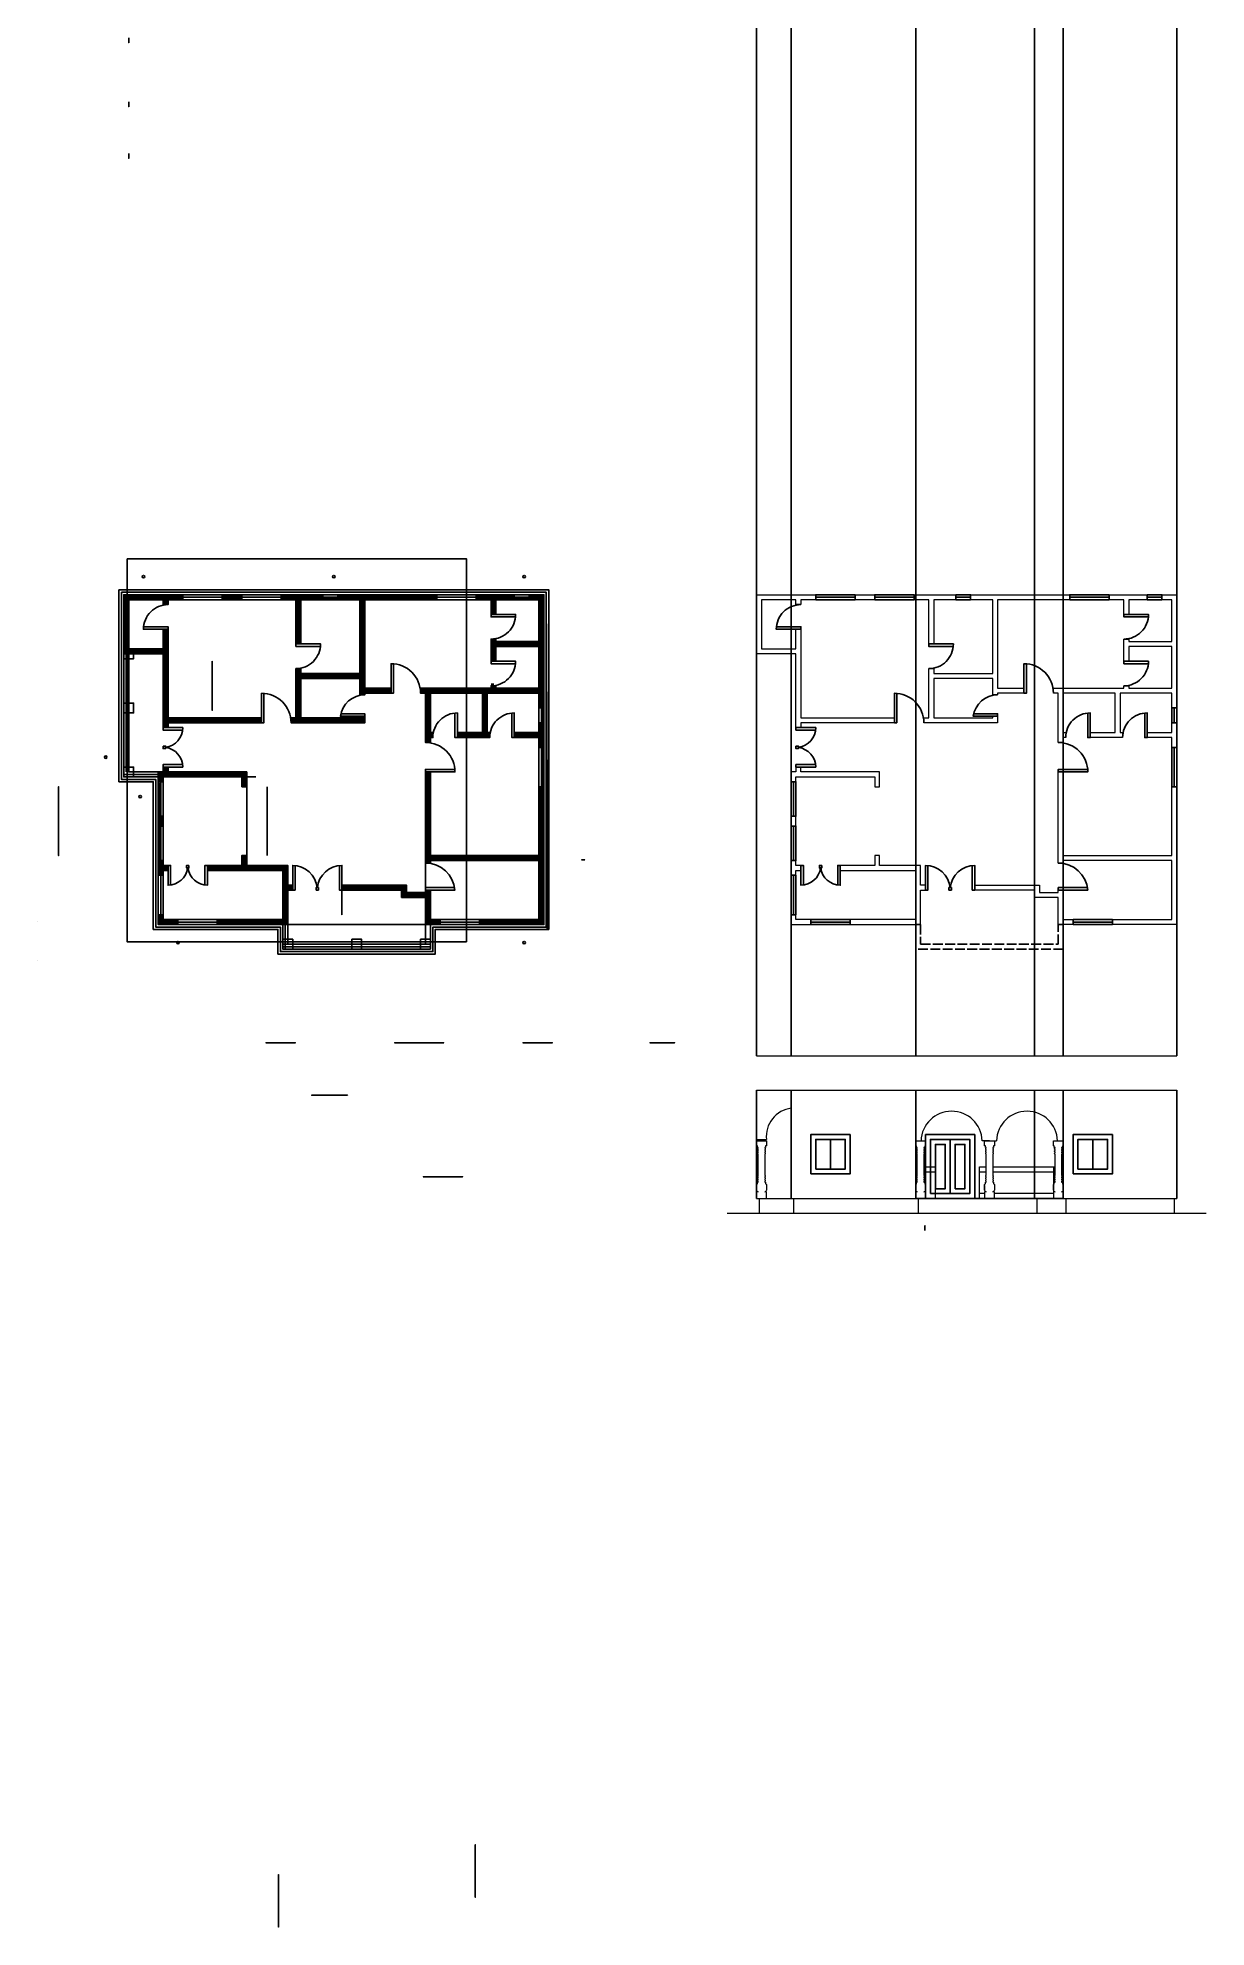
# Model space of a CAD drawing. Header units: inches. Extents: x -160 to 1265, y -1301 to 1002.
import ezdxf

# ---------------------------------------------------------------- set-up
doc = ezdxf.new("R2010")
doc.units = ezdxf.units.IN
doc.header["$MEASUREMENT"] = 0
doc.linetypes.add('ACAD_ISO02W100', pattern=[15, 12, -3])
for name, color, linetype in [('Baluster-01', 7, 'Continuous'), ('Baluster-02', 61, 'Continuous'), ('Door-001', 222, 'Continuous'), ('Doors-01', 222, 'Continuous'), ('Doors-Design-02', 121, 'Continuous'), ('Doors-Knobs-04', 20, 'Continuous'), ('Plan-01', 7, 'Continuous'), ('Plan-Hatch-01', 61, 'Continuous'), ('Verandah', 201, 'Continuous'), ('Windows-01', 131, 'Continuous')]:
    doc.layers.add(name, color=color, linetype=linetype)
doc.layers.add('Construction-Lines', color=255, linetype='Continuous', plot=False)
doc.layers.add('Elevation-Plan-01', color=7, linetype='Continuous', lineweight=5)

msp = doc.modelspace()

# ---------------------------------------------------------------- hatches: boundary and pattern name
at = {"layer": 'Plan-Hatch-01'}
h = msp.add_hatch(dxfattribs=at)
h.set_pattern_fill('ANSI31', color=256, scale=5, angle=15)
h.set_pattern_definition([(60, (-174.3238, 2e-14), (-0.5412659, 0.3125), [])])
h.paths.add_polyline_path([(-7.5, 317), (-7.5, 311), (-1.5, 311), (-1.5, 317), (16.5, 317), (16.5, 323), (-55.5, 323), (-55.5, 251), (-7.5, 251), (-7.5, 161), (-1.5, 161), (-1.5, 167), (112.5, 167), (112.5, 173), (-1.5, 173), (-1.5, 281), (-7.5, 281), (-7.5, 257), (-49.5, 257), (-49.5, 317)])
h.paths.add_polyline_path([(64.5, 323), (64.5, 317), (88.5, 317), (88.5, 323)], flags=17)
h.paths.add_polyline_path([(154.5, 317), (154.5, 263), (160.5, 263), (160.5, 317), (187.5, 317), (187.5, 323), (136.5, 323), (136.5, 317)])
h.paths.add_polyline_path([(205.5, 323), (205.5, 317), (232.5, 317), (232.5, 227), (160.5, 227), (160.5, 233), (154.5, 233), (154.5, 173), (148.5, 173), (148.5, 167), (238.5, 167), (238.5, 175), (232.5, 175), (232.5, 173), (160.5, 173), (160.5, 221), (232.5, 221), (232.5, 201), (238.5, 201), (238.5, 203), (270.5, 203), (270.5, 209), (238.5, 209), (238.5, 317), (326.5, 317), (326.5, 323)])
h.paths.add_polyline_path([(392.5, 317), (392.5, 299), (398.5, 299), (398.5, 317), (420.9, 317), (420.9, 323), (374.5, 323), (374.5, 317)], flags=17)
h.paths.add_polyline_path([(450.9, 317), (450.9, 266), (398.5, 266), (398.5, 269), (392.5, 269), (392.5, 242), (398.5, 242), (398.5, 260), (450.9, 260), (450.9, 209), (398.5, 209), (398.5, 212), (392.5, 212), (392.5, 209), (306.5, 209), (306.5, 203), (312.5, 203), (312.5, 143), (318.5, 143), (318.5, 149), (321.5, 149), (321.5, 155), (318.5, 155), (318.5, 203), (381.9, 203), (381.9, 155), (351.5, 155), (351.5, 149), (390.9, 149), (390.9, 155), (387.9, 155), (387.9, 203), (450.9, 203), (450.9, 185), (456.9, 185), (456.9, 323), (438.9, 323), (438.9, 317)])
h.paths.add_polyline_path([(456.9, 167), (450.9, 167), (450.9, 155), (420.9, 155), (420.9, 149), (450.9, 149), (450.9, 137), (456.9, 137)])
h.paths.add_polyline_path([(456.9, 89), (450.9, 89), (450.9, 5), (318.5, 5), (318.5, 107), (312.5, 107), (312.5, -4), (318.5, -4), (318.5, -1), (450.9, -1), (450.9, -73), (378.5, -73), (378.5, -79), (456.9, -79)])
h.paths.add_polyline_path([(312.5, -79), (330.5, -79), (330.5, -73), (318.5, -73), (318.5, -37), (312.5, -37), (312.5, -40), (289.4, -40), (289.4, -31), (210.5, -31), (210.5, -37), (283.4, -37), (283.4, -46), (312.5, -46)])
h.paths.add_polyline_path([(138.5, -73), (58.5, -73), (58.5, -79), (144.5, -79), (144.5, -37), (150.5, -37), (150.5, -31), (144.5, -31), (144.5, -7), (94.5, -7), (94.5, 5), (88.5, 5), (88.5, -7), (46.5, -7), (46.5, -13), (138.5, -13)])
h.paths.add_polyline_path([(-7.5, -73), (-7.5, -67), (-13.5, -67), (-13.5, -79), (10.5, -79), (10.5, -73)])
h.paths.add_polyline_path([(-13.5, -19), (-7.5, -19), (-7.5, -13), (-1.5, -13), (-1.5, -7), (-7.5, -7), (-7.5, -1), (-13.5, -1)])
h.paths.add_polyline_path([(-7.5, 41), (-7.5, 53), (-13.5, 53), (-13.5, 41)])
h.paths.add_polyline_path([(-1.5, 107), (-1.5, 113), (-7.5, 113), (-7.5, 107), (-13.5, 107), (-13.5, 95), (-7.5, 95), (-7.5, 101), (88.5, 101), (88.5, 89), (94.5, 89), (94.5, 107)])

# ---------------------------------------------------------------- linework, layer by layer
at = {"layer": 'Baluster-01', "extrusion": (-1, 2.22045e-16, 0)}
msp.add_line((-55.5, 191, 72), (-55.5, 173, 72), dxfattribs=at)
at = {"layer": 'Baluster-01', "elevation": 132}
for points in [[(462.9, 329), (462.9, -85), (324.5, -85), (324.5, -115), (132.5, -115), (132.5, -85), (-19.5, -85), (-19.5, 95), (-61.5, 95), (-61.5, 329)], [(144.5, -79), (138.5, -79), (138.5, -103), (144.5, -103)], [(318.5, -79), (312.5, -79), (312.5, -103), (318.5, -103)]]:
    msp.add_lwpolyline(points, close=True, dxfattribs=at)
at = {"layer": 'Baluster-01'}
for points in [[(-55.5, 245), (-43.5, 245), (-43.5, 257), (-55.5, 257)], [(-55.5, 179), (-43.5, 179), (-43.5, 191), (-55.5, 191)], [(-55.5, 101), (-43.5, 101), (-43.5, 113), (-55.5, 113)], [(138.5, -97), (138.5, -109), (150.5, -109), (150.5, -97)], [(222.5, -96.9), (222.5, -108.9), (234.5, -108.9), (234.5, -96.9)], [(306.5, -97), (306.5, -109), (318.5, -109), (318.5, -97)]]:
    msp.add_lwpolyline(points, close=True, dxfattribs=at)
at = {"layer": 'Baluster-01', "extrusion": (-1, 2.22045e-16, 0), "elevation": 55.5}
msp.add_lwpolyline([(-191, 72), (-173, 72, -1), (-116, 72), (-101, 72), (-101, 132), (-251, 132), (-251, 72), (-248, 72, -1)], format="xyb", close=True, dxfattribs=at)
at = {"layer": 'Baluster-01', "extrusion": (-1, 2.22045e-16, 0), "elevation": 49.5}
msp.add_lwpolyline([(-108.5, 72), (-116, 72)], dxfattribs=at)
at = {"layer": 'Baluster-01', "extrusion": (1.57898e-16, -1, -2.22045e-16), "elevation": 109}
msp.add_lwpolyline([(312.5, 72), (318.5, 72), (318.5, 132), (138.5, 132), (138.5, 72), (144.5, 72, -1), (219.5, 72), (237.5, 72, -1)], format="xyb", close=True, dxfattribs=at)
at = {"layer": 'Baluster-02', "extrusion": (-1, 0, 0)}
msp.add_line((-50.5, 218, 36), (-50.5, 218, 5.5), dxfattribs=at)
at = {"layer": 'Baluster-02'}
msp.add_line((392.5, 214, 38), (396, 214, 38), dxfattribs=at)
at = {"layer": 'Baluster-02', "extrusion": (0, -1, 0)}
msp.add_line((-55.5, 104), (-43.5, 104), dxfattribs=at)
at = {"layer": 'Baluster-02', "extrusion": (-1, -2.22045e-16, 3.00904e-15)}
msp.add_line((138.5, -79, 132), (318.5, -79, 132), dxfattribs=at)
at = {"layer": 'Baluster-02', "elevation": 132}
msp.add_lwpolyline([(456.9, 323), (456.9, -79), (318.5, -79), (318.5, -109), (138.5, -109), (138.5, -79), (-13.5, -79), (-13.5, 101), (-55.5, 101), (-55.5, 323), (456.9, 323)], dxfattribs=at)
at = {"layer": 'Baluster-02'}
for centre in [(-31.5, 345, 132), (-31.5, 345, 132), (200.7, 345, 132), (432.9, 345, 132), (-77.5, 125, 132), (-35.5, 77, 132), (10.5, -101, 132), (432.9, -101, 132)]:
    msp.add_circle(centre, 1.5, dxfattribs=at)
at = {"layer": 'Construction-Lines', "linetype": 'Continuous'}
for p, q in [((716.5, -281), (716.5, -413)), ((758.5, -281), (758.5, -413)), ((910.5, -281), (910.5, -413)), ((1055.4, -281), (1055.4, -413)), ((1090.5, -281), (1090.5, -413)), ((1228.9, -281), (1228.9, -413))]:
    msp.add_line(p, q, dxfattribs=at)
for p in [(716.5, -239), (758.5, -239), (910.5, -239), (1055.4, -239), (1090.5, -239), (1228.9, -239)]:
    msp.add_ray(p, (0, 1), dxfattribs=at)
at = {"layer": 'Door-001', "linetype": 'Continuous'}
for p, q in [((806.5, -340.5), (806.5, -377)), ((1126.5, -341), (1126.5, -377))]:
    msp.add_line(p, q, dxfattribs=at)
at = {"layer": 'Door-001'}
for points in [[(-1.5, 311, 0.414214), (-31.5, 281), (-1.5, 281), (-1.5, 284), (-31.5, 284)], [(770.5, 311, 0.414214), (740.5, 281), (770.5, 281), (770.5, 284), (740.5, 284)], [(392.5, 269, 0.414214), (422.5, 299), (392.5, 299), (392.5, 296), (422.5, 296)], [(1164.5, 269, 0.414214), (1194.5, 299), (1164.5, 299), (1164.5, 296), (1194.5, 296)], [(154.5, 233, 0.414214), (184.5, 263), (154.5, 263), (154.5, 260), (184.5, 260)], [(926.5, 233, 0.414214), (956.5, 263), (926.5, 263), (926.5, 260), (956.5, 260)], [(306.5, 203, 0.414214), (270.5, 239), (270.5, 203), (273.5, 203), (273.5, 239)], [(392.5, 212, 0.414214), (422.5, 242), (392.5, 242), (392.5, 239), (422.5, 239)], [(1078.5, 203, 0.414214), (1042.5, 239), (1042.5, 203), (1045.5, 203), (1045.5, 239)], [(1164.5, 212, 0.414214), (1194.5, 242), (1164.5, 242), (1164.5, 239), (1194.5, 239)], [(148.5, 167, 0.414214), (112.5, 203), (112.5, 167), (115.5, 167), (115.5, 203)], [(238.5, 201, 0.375565), (208.8, 175), (238.5, 175), (238.5, 178), (209.4, 178)], [(920.5, 167, 0.414214), (884.5, 203), (884.5, 167), (887.5, 167), (887.5, 203)], [(1010.5, 201, 0.375565), (980.8, 175), (1010.5, 175), (1010.5, 178), (981.4, 178)], [(321.5, 149, -0.414214), (351.5, 179), (351.5, 149), (348.5, 149), (348.5, 179)], [(390.9, 149, -0.414214), (420.9, 179), (420.9, 149), (417.9, 149), (417.9, 179)], [(1093.5, 149, -0.414214), (1123.5, 179), (1123.5, 149), (1120.5, 149), (1120.5, 179)], [(1162.9, 149, -0.414214), (1192.9, 179), (1192.9, 149), (1189.9, 149), (1189.9, 179)], [(-4.5, 137.2, 0.377964), (16.5, 161), (-7.5, 161), (-7.5, 158), (16.4, 158)], [(312.5, 143, -0.414214), (348.5, 107), (312.5, 107), (312.5, 110), (348.5, 110)], [(767.5, 137.2, 0.377964), (788.5, 161), (764.5, 161), (764.5, 158), (788.4, 158)], [(1084.5, 143, -0.414214), (1120.5, 107), (1084.5, 107), (1084.5, 110), (1120.5, 110)], [(-4.5, 136.8, -0.377964), (16.5, 113), (-7.5, 113), (-7.5, 116), (16.4, 116)], [(767.5, 136.8, -0.377964), (788.5, 113), (764.5, 113), (764.5, 116), (788.4, 116)], [(22.4, -10, -0.377964), (-1.5, -31), (-1.5, -7), (1.5, -7), (1.5, -30.8)], [(22.7, -10, 0.377964), (46.5, -31), (46.5, -7), (43.5, -7), (43.5, -30.8)], [(180.4, -34, 0.38517), (150.5, -7), (150.5, -37), (153.5, -37), (153.5, -7.2)], [(180.7, -34, -0.38517), (210.5, -7), (210.5, -37), (207.5, -37), (207.5, -7.2)], [(312.5, -4, -0.389983), (348.4, -37), (312.5, -37), (312.5, -34), (348, -34)], [(794.4, -10, -0.377964), (770.5, -31), (770.5, -7), (773.5, -7), (773.5, -30.8)], [(794.7, -10, 0.377964), (818.5, -31), (818.5, -7), (815.5, -7), (815.5, -30.8)], [(952.4, -34, 0.38517), (922.5, -7), (922.5, -37), (925.5, -37), (925.5, -7.2)], [(952.7, -34, -0.38517), (982.5, -7), (982.5, -37), (979.5, -37), (979.5, -7.2)], [(1084.5, -4, -0.389983), (1120.4, -37), (1084.5, -37), (1084.5, -34), (1120, -34)]]:
    msp.add_lwpolyline(points, format="xyb", dxfattribs=at)
for points in [[(-7.5, 138.5), (-7.5, 135.5), (-4.5, 135.5), (-4.5, 138.5)], [(764.5, 138.5), (764.5, 135.5), (767.5, 135.5), (767.5, 138.5)], [(24, -7), (21, -7), (21, -10), (24, -10)], [(796, -7), (793, -7), (793, -10), (796, -10)], [(179, -37), (182, -37), (182, -34), (179, -34)], [(951, -37), (954, -37), (954, -34), (951, -34)]]:
    msp.add_lwpolyline(points, close=True, dxfattribs=at)
at = {"layer": 'Door-001', "linetype": 'Continuous'}
for points in [[(782.5, -383), (830.5, -383), (830.5, -335), (782.5, -335)], [(788.5, -377), (824.5, -377), (824.5, -341), (788.5, -341)], [(922.5, -335), (982.5, -335), (982.5, -413), (922.5, -413)], [(928.5, -407), (952.5, -407), (952.5, -341), (928.5, -341)], [(952.5, -407), (976.5, -407), (976.5, -341), (952.5, -341)], [(1102.5, -383), (1150.5, -383), (1150.5, -335), (1102.5, -335)], [(1108.5, -377), (1144.5, -377), (1144.5, -341), (1108.5, -341)], [(934.5, -401), (946.5, -401), (946.5, -347), (934.5, -347)], [(958.5, -401), (970.5, -401), (970.5, -347), (958.5, -347)]]:
    msp.add_lwpolyline(points, close=True, dxfattribs=at)
at = {"layer": 'Doors-01'}
for p, q in [((-55.5, 251, 132), (-55.5, 101, 132)), ((27.6, 101, 0.9), (105.6, 101, 0.9)), ((144.5, -103, 72), (228.5, -103, 72)), ((228.5, -103, 72), (312.5, -103, 72))]:
    msp.add_line(p, q, dxfattribs=at)
at = {"layer": 'Doors-01', "extrusion": (-1, -2.22045e-16, 1.22465e-16)}
for p, q in [((52.5, 182, 264), (52.5, 242, 264)), ((52.5, 182, 216), (52.5, 242, 216)), ((210.5, -67, 264), (210.5, -7, 264)), ((210.5, -67, 216), (210.5, -7, 216))]:
    msp.add_line(p, q, dxfattribs=at)
at = {"layer": 'Doors-01', "extrusion": (7.22789e-15, 1, 1.22465e-16)}
for p, q in [((66.6, 101, 0.9), (66.6, 101, 39.9)), ((838.6, 101, 0.9), (838.6, 101, 39.9))]:
    msp.add_line(p, q, dxfattribs=at)
at = {"layer": 'Doors-01', "elevation": 132}
msp.add_lwpolyline([(-51.5, 367), (-51.5, -100), (362.5, -100), (362.5, 367)], close=True, dxfattribs=at)
at = {"layer": 'Doors-01'}
for points in [[(-61.5, 329), (462.9, 329), (462.9, -85), (324.5, -85), (324.5, -115), (132.5, -115), (132.5, -85), (-19.5, -85), (-19.5, 95), (-61.5, 95)], [(-58.5, 326), (459.9, 326), (459.9, -82), (321.5, -82), (321.5, -112), (135.5, -112), (135.5, -82), (-16.5, -82), (-16.5, 98), (-58.5, 98)]]:
    msp.add_lwpolyline(points, close=True, dxfattribs=at)
at = {"layer": 'Doors-01', "extrusion": (-1, -2.22045e-16, 1.22465e-16)}
for points, elevation in [([(-242, 264), (-242, 132), (-182, 132), (-182, 264)], -52.5), ([(7, 264), (7, 132), (67, 132), (67, 264)], -210.5)]:
    msp.add_lwpolyline(points, dxfattribs=dict(at, elevation=elevation))
at = {"layer": 'Doors-01', "extrusion": (-1, -2.22045e-16, 0), "elevation": 7.5}
for points in [[(-20, 76), (-39, 76), (-39, 38), (-20, 38)], [(-22, 74), (-22, 40), (-37, 40), (-37, 74)], [(-22, 74), (-22, 40), (-37, 40), (-37, 74)]]:
    msp.add_lwpolyline(points, close=True, dxfattribs=at)
at = {"layer": 'Doors-01', "extrusion": (-8.99421e-17, -1, -2.22045e-16), "elevation": 79}
for points in [[(10.5, 36), (58.5, 36), (58.5, 84), (10.5, 84)], [(11.1, 83.4), (33.1, 83.4), (33.1, 39.4), (11.1, 39.4)], [(12.5, 38), (56.5, 38), (56.5, 82), (12.5, 82)], [(13.1, 81.4), (31.1, 81.4), (31.1, 41.4), (13.1, 41.4)], [(13.1, 81.4), (31.1, 81.4), (31.1, 41.4), (13.1, 41.4)], [(56.5, 38), (56.5, 82), (34.5, 82), (34.5, 38)]]:
    msp.add_lwpolyline(points, close=True, dxfattribs=at)
at = {"layer": 'Doors-01', "extrusion": (0, -1, -1.38023e-15), "elevation": 79}
msp.add_lwpolyline([(54.5, 40), (54.5, 80), (36.5, 80), (36.5, 40)], close=True, dxfattribs=at)
msp.add_lwpolyline([(54.5, 40), (54.5, 80), (36.5, 80), (36.5, 40)], close=True, dxfattribs=at)
at = {"layer": 'Doors-01', "extrusion": (0, -1, -2.22045e-16)}
for points, elevation in [([(151.8, -509.2), (153.8, -509.2), (153.8, -431.2), (117.8, -431.2), (117.8, -509.2), (119.8, -509.2), (119.8, -433.2), (151.8, -433.2)], 223), ([(119.8, -433.2), (151.8, -433.2), (151.8, -509.2), (119.8, -509.2)], 223), ([(125.9, -486), (132.9, -486), (132.9, -493), (125.9, -493)], 223.2), ([(145.8, -486.7), (138.8, -486.7), (138.8, -493.7), (145.8, -493.7)], 223.2), ([(276.9, -580.7), (276.9, -504.7), (304.9, -504.7), (304.9, -580.7)], 223), ([(282.9, -568.7), (282.9, -552.7), (298.9, -552.7), (298.9, -568.7)], 223.2), ([(465.3, -509.2), (467.3, -509.2), (467.3, -431.2), (431.3, -431.2), (431.3, -509.2), (433.3, -509.2), (433.3, -433.2), (465.3, -433.2)], 223), ([(433.3, -433.2), (465.3, -433.2), (465.3, -509.2), (433.3, -509.2)], 223), ([(439.4, -486), (446.4, -486), (446.4, -493), (439.4, -493)], 223.2), ([(459.3, -486.7), (452.3, -486.7), (452.3, -493.7), (459.3, -493.7)], 223.2), ([(588.4, -636.8), (588.4, -560.8), (614.4, -560.8), (614.4, -636.8), (616.4, -636.8), (616.4, -558.8), (586.4, -558.8), (586.4, -636.8)], 223), ([(588.4, -636.8), (588.4, -560.8), (614.4, -560.8), (614.4, -636.8)], 223), ([(600.5, -613.6), (600.5, -620.6), (594.5, -620.6), (594.5, -613.6)], 223.2), ([(602.4, -614.3), (602.4, -621.3), (608.4, -621.3), (608.4, -614.3)], 223.2), ([(217.5, -366.5), (217.5, -410.5), (195.5, -410.5), (173.5, -410.5), (173.5, -366.5), (195.5, -366.5)], 287), ([(174.8, -407.8), (174.8, -367.8), (194.8, -367.8), (194.8, -407.8)], 287), ([(215.5, -368.5), (215.5, -408.5), (195.5, -408.5), (175.5, -408.5), (175.5, -368.5), (195.5, -368.5)], 287), ([(176.8, -405.8), (176.8, -369.8), (192.8, -369.8), (192.8, -405.8)], 287), ([(176.8, -405.8), (176.8, -369.8), (192.8, -369.8), (192.8, -405.8)], 287), ([(215.5, -408.5), (215.5, -368.5), (195.5, -368.5), (195.5, -408.5)], 287), ([(213.5, -406.5), (213.5, -370.5), (197.5, -370.5), (197.5, -406.5)], 287), ([(213.5, -406.5), (213.5, -370.5), (197.5, -370.5), (197.5, -406.5)], 287), ([(311.7, -580.7), (311.7, -504.7), (333.7, -504.7), (355.7, -504.7), (355.7, -580.7), (357.7, -580.7), (357.7, -502.7), (333.7, -502.7), (309.7, -502.7), (309.7, -580.7)], 386.5), ([(333.7, -504.7), (333.7, -580.7), (311.7, -580.7), (311.7, -504.7)], 386.5), ([(327.7, -569), (317.7, -569), (317.7, -553), (327.7, -553)], 386.7)]:
    msp.add_lwpolyline(points, close=True, dxfattribs=dict(at, elevation=elevation))
at = {"layer": 'Doors-01', "extrusion": (0, -1, -2.22045e-16), "elevation": 223.2}
for points in [[(132.9, -443.4, 0.201602), (125.9, -448.9), (125.9, -479), (132.9, -479)], [(138.8, -444.2, -0.201602), (145.8, -449.7), (145.8, -479.7), (138.8, -479.7)], [(282.9, -520.1, -0.318534), (298.9, -510.8), (298.9, -546.7), (282.9, -546.7)], [(446.4, -443.4, 0.201602), (439.4, -448.9), (439.4, -479), (446.4, -479)], [(452.3, -444.2, -0.201602), (459.3, -449.7), (459.3, -479.7), (452.3, -479.7)], [(594.5, -606.6), (600.5, -606.6), (600.5, -570.7, 0.143147), (594.5, -573)], [(608.4, -607.2), (602.4, -607.2), (602.4, -571.3, -0.143147), (608.4, -573.7)]]:
    msp.add_lwpolyline(points, format="xyb", close=True, dxfattribs=at)
at = {"layer": 'Doors-01', "extrusion": (0, -1, -2.22045e-16), "elevation": 386.7}
msp.add_lwpolyline([(327.7, -511.1), (327.7, -547), (317.7, -547), (317.7, -516, -0.179332), (327.7, -511.1)], format="xyb", dxfattribs=at)
at = {"layer": 'Doors-01', "extrusion": (-2.54557e-30, -1, -2.22045e-16)}
for points, elevation in [([(333.7, -504.7), (333.7, -580.7), (355.7, -580.7), (355.7, -504.7)], 386.5), ([(339.7, -569), (349.7, -569), (349.7, -553), (339.7, -553)], 386.7)]:
    msp.add_lwpolyline(points, close=True, dxfattribs=dict(at, elevation=elevation))
at = {"layer": 'Doors-01', "extrusion": (-2.54557e-30, -1, -2.22045e-16), "elevation": 386.7}
msp.add_lwpolyline([(339.7, -511.1), (339.7, -547), (349.7, -547), (349.7, -516, 0.179332), (339.7, -511.1)], format="xyb", dxfattribs=at)
at = {"layer": 'Doors-01'}
msp.add_polyline3d([(276.9, -223, -580.7), (276.9, -223, -504.7), (332.9, -223, -504.7), (332.9, -223, -580.7), (334.9, -223, -580.7), (334.9, -223, -502.7), (274.9, -223, -502.7), (274.9, -223, -580.7)], close=True, dxfattribs=at)
at = {"layer": 'Doors-01', "extrusion": (7.22789e-15, 1, 1.22465e-16)}
msp.add_arc((-66.6, 0.9, 101), 39, 0, 180, dxfattribs=at)
at = {"layer": 'Doors-01', "extrusion": (1, 4.44089e-17, 5.91646e-32)}
msp.add_arc((47, 72, 119.5), 39, 0, 180, dxfattribs=at)
at = {"layer": 'Doors-01'}
for points, weights, knots in [([(-49.5, 1002, 72), (-49.5, 999, 72), (-49.5, 996, 72), (-49.5, 996, 69), (-49.5, 996, 66), (-49.5, 996.5, 66), (-49.5, 997, 66), (-49.5, 997, 65), (-49.5, 997, 64), (-49.5, 997.5, 64), (-49.5, 998, 64), (-49.5, 998, 63.4), (-49.5, 998, 62.9), (-49.5, 997.5, 62.6), (-49.5, 997.5, 62), (-49.5, 997.5, 61.4), (-49.5, 998, 61.1), (-49.5, 998, 60.5), (-49.5, 998, 59.9), (-49.5, 997.5, 59.6), (-49.5, 997.5, 59), (-49.5, 997.5, 58.4), (-49.5, 998, 58.1), (-49.5, 998, 57.5), (-49.5, 998, 56.9), (-49.5, 997.5, 56.6), (-49.5, 997.5, 56), (-49.5, 997.5, 55.4), (-49.5, 998, 55.1), (-49.5, 998, 45.8), (-49.5, 998, 36.5), (-49.5, 998, 32.7), (-49.5, 998, 28.9), (-49.5, 997.5, 28.6), (-49.5, 997.5, 28), (-49.5, 997.5, 27.4), (-49.5, 998, 27.1), (-49.5, 998, 26.5), (-49.5, 998, 25.9), (-49.5, 997.5, 25.6), (-49.5, 997.5, 25), (-49.5, 997.5, 24.4), (-49.5, 998, 24.1), (-49.5, 998, 23.5), (-49.5, 998, 22.9), (-49.5, 997.5, 22.6), (-49.5, 997.5, 22), (-49.5, 997.5, 21.4), (-49.5, 998, 21.1), (-49.5, 998, 20.6), (-49.5, 998, 20), (-49.5, 997.5, 20), (-49.5, 997, 20), (-49.5, 997, 19), (-49.5, 997, 18), (-49.5, 996.5, 18), (-49.5, 996, 18), (-49.5, 996, 13), (-49.5, 996, 8), (-49.5, 999, 8), (-49.5, 1002, 8)], [1, 1, 1, 1, 1, 1, 1, 1, 1, 1, 1, 1, 1, 0.866025403784, 1, 0.866025403784, 1, 1, 1, 0.866025403784, 1, 0.866025403784, 1, 1, 1, 0.866025403784, 1, 0.866025403784, 1, 1, 1, 1, 1, 0.866025403784, 1, 0.866025403784, 1, 1, 1, 0.866025403784, 1, 0.866025403784, 1, 1, 1, 0.866025403784, 1, 0.866025403784, 1, 1, 1, 1, 1, 1, 1, 1, 1, 1, 1, 1, 1], [0, 0, 0, 1, 1, 2, 2, 3, 3, 4, 4, 5, 5, 6, 6, 7.047198, 7.047198, 8.094395, 8.094395, 9.094395, 9.094395, 10.141593, 10.141593, 11.18879, 11.18879, 12.18879, 12.18879, 13.235988, 13.235988, 14.283185, 14.283185, 15.283185, 15.283185, 16.283185, 16.283185, 17.330383, 17.330383, 18.37758, 18.37758, 19.37758, 19.37758, 20.424778, 20.424778, 21.471976, 21.471976, 22.471976, 22.471976, 23.519173, 23.519173, 24.566371, 24.566371, 25.566371, 25.566371, 26.566371, 26.566371, 27.566371, 27.566371, 28.566371, 28.566371, 29.566371, 29.566371, 30.566371, 30.566371, 30.566371]), ([(-49.5, 924, 72), (-49.5, 921, 72), (-49.5, 918, 72), (-49.5, 918, 69), (-49.5, 918, 66), (-49.5, 918.5, 66), (-49.5, 919, 66), (-49.5, 919, 65), (-49.5, 919, 64), (-49.5, 919.5, 64), (-49.5, 920, 64), (-49.5, 920, 63.4), (-49.5, 920, 62.9), (-49.5, 919.5, 62.6), (-49.5, 919.5, 62), (-49.5, 919.5, 61.4), (-49.5, 920, 61.1), (-49.5, 920, 60.5), (-49.5, 920, 59.9), (-49.5, 919.5, 59.6), (-49.5, 919.5, 59), (-49.5, 919.5, 58.4), (-49.5, 920, 58.1), (-49.5, 920, 57.5), (-49.5, 920, 56.9), (-49.5, 919.5, 56.6), (-49.5, 919.5, 56), (-49.5, 919.5, 55.4), (-49.5, 920, 55.1), (-49.5, 920, 45.8), (-49.5, 920, 36.5), (-49.5, 920, 32.7), (-49.5, 920, 28.9), (-49.5, 919.5, 28.6), (-49.5, 919.5, 28), (-49.5, 919.5, 27.4), (-49.5, 920, 27.1), (-49.5, 920, 26.5), (-49.5, 920, 25.9), (-49.5, 919.5, 25.6), (-49.5, 919.5, 25), (-49.5, 919.5, 24.4), (-49.5, 920, 24.1), (-49.5, 920, 23.5), (-49.5, 920, 22.9), (-49.5, 919.5, 22.6), (-49.5, 919.5, 22), (-49.5, 919.5, 21.4), (-49.5, 920, 21.1), (-49.5, 920, 20.6), (-49.5, 920, 20), (-49.5, 919.5, 20), (-49.5, 919, 20), (-49.5, 919, 19), (-49.5, 919, 18), (-49.5, 918.5, 18), (-49.5, 918, 18), (-49.5, 918, 13), (-49.5, 918, 8), (-49.5, 921, 8), (-49.5, 924, 8)], [1, 1, 1, 1, 1, 1, 1, 1, 1, 1, 1, 1, 1, 0.866025403784, 1, 0.866025403784, 1, 1, 1, 0.866025403784, 1, 0.866025403784, 1, 1, 1, 0.866025403784, 1, 0.866025403784, 1, 1, 1, 1, 1, 0.866025403784, 1, 0.866025403784, 1, 1, 1, 0.866025403784, 1, 0.866025403784, 1, 1, 1, 0.866025403784, 1, 0.866025403784, 1, 1, 1, 1, 1, 1, 1, 1, 1, 1, 1, 1, 1], [0, 0, 0, 1, 1, 2, 2, 3, 3, 4, 4, 5, 5, 6, 6, 7.047198, 7.047198, 8.094395, 8.094395, 9.094395, 9.094395, 10.141593, 10.141593, 11.18879, 11.18879, 12.18879, 12.18879, 13.235988, 13.235988, 14.283185, 14.283185, 15.283185, 15.283185, 16.283185, 16.283185, 17.330383, 17.330383, 18.37758, 18.37758, 19.37758, 19.37758, 20.424778, 20.424778, 21.471976, 21.471976, 22.471976, 22.471976, 23.519173, 23.519173, 24.566371, 24.566371, 25.566371, 25.566371, 26.566371, 26.566371, 27.566371, 27.566371, 28.566371, 28.566371, 29.566371, 29.566371, 30.566371, 30.566371, 30.566371]), ([(-49.5, 861, 72), (-49.5, 858, 72), (-49.5, 855, 72), (-49.5, 855, 69), (-49.5, 855, 66), (-49.5, 855.5, 66), (-49.5, 856, 66), (-49.5, 856, 65), (-49.5, 856, 64), (-49.5, 856.5, 64), (-49.5, 857, 64), (-49.5, 857, 63.4), (-49.5, 857, 62.9), (-49.5, 856.5, 62.6), (-49.5, 856.5, 62), (-49.5, 856.5, 61.4), (-49.5, 857, 61.1), (-49.5, 857, 60.5), (-49.5, 857, 59.9), (-49.5, 856.5, 59.6), (-49.5, 856.5, 59), (-49.5, 856.5, 58.4), (-49.5, 857, 58.1), (-49.5, 857, 57.5), (-49.5, 857, 56.9), (-49.5, 856.5, 56.6), (-49.5, 856.5, 56), (-49.5, 856.5, 55.4), (-49.5, 857, 55.1), (-49.5, 857, 45.8), (-49.5, 857, 36.5), (-49.5, 857, 32.7), (-49.5, 857, 28.9), (-49.5, 856.5, 28.6), (-49.5, 856.5, 28), (-49.5, 856.5, 27.4), (-49.5, 857, 27.1), (-49.5, 857, 26.5), (-49.5, 857, 25.9), (-49.5, 856.5, 25.6), (-49.5, 856.5, 25), (-49.5, 856.5, 24.4), (-49.5, 857, 24.1), (-49.5, 857, 23.5), (-49.5, 857, 22.9), (-49.5, 856.5, 22.6), (-49.5, 856.5, 22), (-49.5, 856.5, 21.4), (-49.5, 857, 21.1), (-49.5, 857, 20.6), (-49.5, 857, 20), (-49.5, 856.5, 20), (-49.5, 856, 20), (-49.5, 856, 19), (-49.5, 856, 18), (-49.5, 855.5, 18), (-49.5, 855, 18), (-49.5, 855, 13), (-49.5, 855, 8), (-49.5, 858, 8), (-49.5, 861, 8)], [1, 1, 1, 1, 1, 1, 1, 1, 1, 1, 1, 1, 1, 0.866025403784, 1, 0.866025403784, 1, 1, 1, 0.866025403784, 1, 0.866025403784, 1, 1, 1, 0.866025403784, 1, 0.866025403784, 1, 1, 1, 1, 1, 0.866025403784, 1, 0.866025403784, 1, 1, 1, 0.866025403784, 1, 0.866025403784, 1, 1, 1, 0.866025403784, 1, 0.866025403784, 1, 1, 1, 1, 1, 1, 1, 1, 1, 1, 1, 1, 1], [0, 0, 0, 1, 1, 2, 2, 3, 3, 4, 4, 5, 5, 6, 6, 7.047198, 7.047198, 8.094395, 8.094395, 9.094395, 9.094395, 10.141593, 10.141593, 11.18879, 11.18879, 12.18879, 12.18879, 13.235988, 13.235988, 14.283185, 14.283185, 15.283185, 15.283185, 16.283185, 16.283185, 17.330383, 17.330383, 18.37758, 18.37758, 19.37758, 19.37758, 20.424778, 20.424778, 21.471976, 21.471976, 22.471976, 22.471976, 23.519173, 23.519173, 24.566371, 24.566371, 25.566371, 25.566371, 26.566371, 26.566371, 27.566371, 27.566371, 28.566371, 28.566371, 29.566371, 29.566371, 30.566371, 30.566371, 30.566371]), ([(-135, 5, 132), (-135, 5, 102), (-135, 5, 72), (-135, 6.5, 72), (-135, 8, 72), (-135, 8, 111), (-135, 47, 111), (-135, 86, 111), (-135, 86, 72), (-135, 87.5, 72), (-135, 89, 72), (-135, 89, 102), (-135, 89, 132), (-135, 87.5, 132), (-135, 86, 132), (-135, 47, 132), (-135, 8, 132), (-135, 6.5, 132), (-135, 5, 132)], [1, 1, 1, 1, 1, 0.707106781187, 1, 0.707106781187, 1, 1, 1, 1, 1, 1, 1, 1, 1, 1, 1], [0, 0, 0, 1, 1, 2, 2, 3.570796, 3.570796, 5.141593, 5.141593, 6.141593, 6.141593, 7.141593, 7.141593, 8.141593, 8.141593, 9.141593, 9.141593, 10.141593, 10.141593, 10.141593]), ([(94.5, 5, 132), (94.5, 5, 102), (94.5, 5, 72), (94.5, 6.5, 72), (94.5, 8, 72), (94.5, 8, 111), (94.5, 47, 111), (94.5, 86, 111), (94.5, 86, 72), (94.5, 87.5, 72), (94.5, 89, 72), (94.5, 89, 102), (94.5, 89, 132), (94.5, 87.5, 132), (94.5, 86, 132), (94.5, 47, 132), (94.5, 8, 132), (94.5, 6.5, 132), (94.5, 5, 132)], [1, 1, 1, 1, 1, 0.707106781187, 1, 0.707106781187, 1, 1, 1, 1, 1, 1, 1, 1, 1, 1, 1], [0, 0, 0, 1, 1, 2, 2, 3.570796, 3.570796, 5.141593, 5.141593, 6.141593, 6.141593, 7.141593, 7.141593, 8.141593, 8.141593, 9.141593, 9.141593, 10.141593, 10.141593, 10.141593]), ([(119.5, 89, 72), (119.5, 86, 72), (119.5, 83, 72), (119.5, 83, 69), (119.5, 83, 66), (119.5, 83.5, 66), (119.5, 84, 66), (119.5, 84, 65), (119.5, 84, 64), (119.5, 84.5, 64), (119.5, 85, 64), (119.5, 85, 63.4), (119.5, 85, 62.9), (119.5, 84.5, 62.6), (119.5, 84.5, 62), (119.5, 84.5, 61.4), (119.5, 85, 61.1), (119.5, 85, 60.5), (119.5, 85, 59.9), (119.5, 84.5, 59.6), (119.5, 84.5, 59), (119.5, 84.5, 58.4), (119.5, 85, 58.1), (119.5, 85, 57.5), (119.5, 85, 56.9), (119.5, 84.5, 56.6), (119.5, 84.5, 56), (119.5, 84.5, 55.4), (119.5, 85, 55.1), (119.5, 85, 38), (119.5, 85, 20.9), (119.5, 84.5, 20.6), (119.5, 84.5, 20), (119.5, 84.5, 19.4), (119.5, 85, 19.1), (119.5, 85, 18.5), (119.5, 85, 17.9), (119.5, 84.5, 17.6), (119.5, 84.5, 17), (119.5, 84.5, 16.4), (119.5, 85, 16.1), (119.5, 85, 15.5), (119.5, 85, 14.9), (119.5, 84.5, 14.6), (119.5, 84.5, 14), (119.5, 84.5, 13.4), (119.5, 85, 13.1), (119.5, 85, 12.6), (119.5, 85, 12), (119.5, 84.5, 12), (119.5, 84, 12), (119.5, 84, 11), (119.5, 84, 10), (119.5, 83.5, 10), (119.5, 83, 10), (119.5, 83, 5), (119.5, 83), (119.5, 86), (119.5, 89)], [1, 1, 1, 1, 1, 1, 1, 1, 1, 1, 1, 1, 1, 0.866025403784, 1, 0.866025403784, 1, 1, 1, 0.866025403784, 1, 0.866025403784, 1, 1, 1, 0.866025403784, 1, 0.866025403784, 1, 1, 1, 0.866025403784, 1, 0.866025403784, 1, 1, 1, 0.866025403784, 1, 0.866025403784, 1, 1, 1, 0.866025403784, 1, 0.866025403784, 1, 1, 1, 1, 1, 1, 1, 1, 1, 1, 1, 1, 1], [0, 0, 0, 1, 1, 2, 2, 3, 3, 4, 4, 5, 5, 6, 6, 7.047198, 7.047198, 8.094395, 8.094395, 9.094395, 9.094395, 10.141593, 10.141593, 11.18879, 11.18879, 12.18879, 12.18879, 13.235988, 13.235988, 14.283185, 14.283185, 15.283185, 15.283185, 16.330383, 16.330383, 17.37758, 17.37758, 18.37758, 18.37758, 19.424778, 19.424778, 20.471976, 20.471976, 21.471976, 21.471976, 22.519173, 22.519173, 23.566371, 23.566371, 24.566371, 24.566371, 25.566371, 25.566371, 26.566371, 26.566371, 27.566371, 27.566371, 28.566371, 28.566371, 29.566371, 29.566371, 29.566371]), ([(119.5, 5, 72), (119.5, 8, 72), (119.5, 11, 72), (119.5, 11, 69), (119.5, 11, 66), (119.5, 10.5, 66), (119.5, 10, 66), (119.5, 10, 65), (119.5, 10, 64), (119.5, 9.5, 64), (119.5, 9, 64), (119.5, 9, 63.4), (119.5, 9, 62.9), (119.5, 9.5, 62.6), (119.5, 9.5, 62), (119.5, 9.5, 61.4), (119.5, 9, 61.1), (119.5, 9, 60.5), (119.5, 9, 59.9), (119.5, 9.5, 59.6), (119.5, 9.5, 59), (119.5, 9.5, 58.4), (119.5, 9, 58.1), (119.5, 9, 57.5), (119.5, 9, 56.9), (119.5, 9.5, 56.6), (119.5, 9.5, 56), (119.5, 9.5, 55.4), (119.5, 9, 55.1), (119.5, 9, 38), (119.5, 9, 20.9), (119.5, 9.5, 20.6), (119.5, 9.5, 20), (119.5, 9.5, 19.4), (119.5, 9, 19.1), (119.5, 9, 18.5), (119.5, 9, 17.9), (119.5, 9.5, 17.6), (119.5, 9.5, 17), (119.5, 9.5, 16.4), (119.5, 9, 16.1), (119.5, 9, 15.5), (119.5, 9, 14.9), (119.5, 9.5, 14.6), (119.5, 9.5, 14), (119.5, 9.5, 13.4), (119.5, 9, 13.1), (119.5, 9, 12.6), (119.5, 9, 12), (119.5, 9.5, 12), (119.5, 10, 12), (119.5, 10, 11), (119.5, 10, 10), (119.5, 10.5, 10), (119.5, 11, 10), (119.5, 11, 5), (119.5, 11), (119.5, 8), (119.5, 5)], [1, 1, 1, 1, 1, 1, 1, 1, 1, 1, 1, 1, 1, 0.866025403784, 1, 0.866025403784, 1, 1, 1, 0.866025403784, 1, 0.866025403784, 1, 1, 1, 0.866025403784, 1, 0.866025403784, 1, 1, 1, 0.866025403784, 1, 0.866025403784, 1, 1, 1, 0.866025403784, 1, 0.866025403784, 1, 1, 1, 0.866025403784, 1, 0.866025403784, 1, 1, 1, 1, 1, 1, 1, 1, 1, 1, 1, 1, 1], [0, 0, 0, 1, 1, 2, 2, 3, 3, 4, 4, 5, 5, 6, 6, 7.047198, 7.047198, 8.094395, 8.094395, 9.094395, 9.094395, 10.141593, 10.141593, 11.18879, 11.18879, 12.18879, 12.18879, 13.235988, 13.235988, 14.283185, 14.283185, 15.283185, 15.283185, 16.330383, 16.330383, 17.37758, 17.37758, 18.37758, 18.37758, 19.424778, 19.424778, 20.471976, 20.471976, 21.471976, 21.471976, 22.519173, 22.519173, 23.566371, 23.566371, 24.566371, 24.566371, 25.566371, 25.566371, 26.566371, 26.566371, 27.566371, 27.566371, 28.566371, 28.566371, 29.566371, 29.566371, 29.566371]), ([(921.7, -452.1, 32), (921.7, -449.1, 32), (921.7, -446.1, 32), (921.7, -446.1, 29), (921.7, -446.1, 26), (921.7, -446.6, 26), (921.7, -447.1, 26), (921.7, -447.1, 25), (921.7, -447.1, 24), (921.7, -447.6, 24), (921.7, -448.1, 24), (921.7, -448.1, 23.4), (921.7, -448.1, 22.9), (921.7, -447.6, 22.6), (921.7, -447.6, 22), (921.7, -447.6, 21.4), (921.7, -448.1, 21.1), (921.7, -448.1, 20.5), (921.7, -448.1, 19.9), (921.7, -447.6, 19.6), (921.7, -447.6, 19), (921.7, -447.6, 18.4), (921.7, -448.1, 18.1), (921.7, -448.1, 17.5), (921.7, -448.1, 16.9), (921.7, -447.6, 16.6), (921.7, -447.6, 16), (921.7, -447.6, 15.4), (921.7, -448.1, 15.1), (921.7, -448.1, 5.8), (921.7, -448.1, -3.5), (921.7, -448.1, -7.3), (921.7, -448.1, -11.1), (921.7, -447.6, -11.4), (921.7, -447.6, -12), (921.7, -447.6, -12.6), (921.7, -448.1, -12.9), (921.7, -448.1, -13.5), (921.7, -448.1, -14.1), (921.7, -447.6, -14.4), (921.7, -447.6, -15), (921.7, -447.6, -15.6), (921.7, -448.1, -15.9), (921.7, -448.1, -16.5), (921.7, -448.1, -17.1), (921.7, -447.6, -17.4), (921.7, -447.6, -18), (921.7, -447.6, -18.6), (921.7, -448.1, -18.9), (921.7, -448.1, -19.4), (921.7, -448.1, -20), (921.7, -447.6, -20), (921.7, -447.1, -20), (921.7, -447.1, -21), (921.7, -447.1, -22), (921.7, -446.6, -22), (921.7, -446.1, -22), (921.7, -446.1, -27), (921.7, -446.1, -32), (921.7, -449.1, -32), (921.7, -452.1, -32)], [1, 1, 1, 1, 1, 1, 1, 1, 1, 1, 1, 1, 1, 0.866025403784, 1, 0.866025403784, 1, 1, 1, 0.866025403784, 1, 0.866025403784, 1, 1, 1, 0.866025403784, 1, 0.866025403784, 1, 1, 1, 1, 1, 0.866025403784, 1, 0.866025403784, 1, 1, 1, 0.866025403784, 1, 0.866025403784, 1, 1, 1, 0.866025403784, 1, 0.866025403784, 1, 1, 1, 1, 1, 1, 1, 1, 1, 1, 1, 1, 1], [0, 0, 0, 1, 1, 2, 2, 3, 3, 4, 4, 5, 5, 6, 6, 7.047198, 7.047198, 8.094395, 8.094395, 9.094395, 9.094395, 10.141593, 10.141593, 11.18879, 11.18879, 12.18879, 12.18879, 13.235988, 13.235988, 14.283185, 14.283185, 15.283185, 15.283185, 16.283185, 16.283185, 17.330383, 17.330383, 18.37758, 18.37758, 19.37758, 19.37758, 20.424778, 20.424778, 21.471976, 21.471976, 22.471976, 22.471976, 23.519173, 23.519173, 24.566371, 24.566371, 25.566371, 25.566371, 26.566371, 26.566371, 27.566371, 27.566371, 28.566371, 28.566371, 29.566371, 29.566371, 30.566371, 30.566371, 30.566371]), ([(373.2, -1200.7, -861), (373.2, -1200.7, -858), (373.2, -1200.7, -855), (373.2, -1203.7, -855), (373.2, -1206.7, -855), (373.2, -1206.7, -855.5), (373.2, -1206.7, -856), (373.2, -1207.7, -856), (373.2, -1208.7, -856), (373.2, -1208.7, -856.5), (373.2, -1208.7, -857), (373.2, -1209.2, -857), (373.2, -1209.8, -857), (373.2, -1210.1, -856.5), (373.2, -1210.7, -856.5), (373.2, -1211.2, -856.5), (373.2, -1211.5, -857), (373.2, -1212.2, -857), (373.2, -1212.8, -857), (373.2, -1213.1, -856.5), (373.2, -1213.7, -856.5), (373.2, -1214.2, -856.5), (373.2, -1214.5, -857), (373.2, -1215.2, -857), (373.2, -1215.8, -857), (373.2, -1216.1, -856.5), (373.2, -1216.7, -856.5), (373.2, -1217.2, -856.5), (373.2, -1217.5, -857), (373.2, -1226.9, -857), (373.2, -1236.2, -857), (373.2, -1240, -857), (373.2, -1243.8, -857), (373.2, -1244.1, -856.5), (373.2, -1244.7, -856.5), (373.2, -1245.2, -856.5), (373.2, -1245.5, -857), (373.2, -1246.2, -857), (373.2, -1246.8, -857), (373.2, -1247.1, -856.5), (373.2, -1247.7, -856.5), (373.2, -1248.2, -856.5), (373.2, -1248.5, -857), (373.2, -1249.2, -857), (373.2, -1249.8, -857), (373.2, -1250.1, -856.5), (373.2, -1250.7, -856.5), (373.2, -1251.2, -856.5), (373.2, -1251.5, -857), (373.2, -1252.1, -857), (373.2, -1252.7, -857), (373.2, -1252.7, -856.5), (373.2, -1252.7, -856), (373.2, -1253.7, -856), (373.2, -1254.7, -856), (373.2, -1254.7, -855.5), (373.2, -1254.7, -855), (373.2, -1259.7, -855), (373.2, -1264.7, -855), (373.2, -1264.7, -858), (373.2, -1264.7, -861)], [1, 1, 1, 1, 1, 1, 1, 1, 1, 1, 1, 1, 1, 0.866025403784, 1, 0.866025403784, 1, 1, 1, 0.866025403784, 1, 0.866025403784, 1, 1, 1, 0.866025403784, 1, 0.866025403784, 1, 1, 1, 1, 1, 0.866025403784, 1, 0.866025403784, 1, 1, 1, 0.866025403784, 1, 0.866025403784, 1, 1, 1, 0.866025403784, 1, 0.866025403784, 1, 1, 1, 1, 1, 1, 1, 1, 1, 1, 1, 1, 1], [0, 0, 0, 1, 1, 2, 2, 3, 3, 4, 4, 5, 5, 6, 6, 7.047198, 7.047198, 8.094395, 8.094395, 9.094395, 9.094395, 10.141593, 10.141593, 11.18879, 11.18879, 12.18879, 12.18879, 13.235988, 13.235988, 14.283185, 14.283185, 15.283185, 15.283185, 16.283185, 16.283185, 17.330383, 17.330383, 18.37758, 18.37758, 19.37758, 19.37758, 20.424778, 20.424778, 21.471976, 21.471976, 22.471976, 22.471976, 23.519173, 23.519173, 24.566371, 24.566371, 25.566371, 25.566371, 26.566371, 26.566371, 27.566371, 27.566371, 28.566371, 28.566371, 29.566371, 29.566371, 30.566371, 30.566371, 30.566371]), ([(133.4, -1237.1, -861), (133.4, -1237.1, -858), (133.4, -1237.1, -855), (133.4, -1240.1, -855), (133.4, -1243.1, -855), (133.4, -1243.1, -855.5), (133.4, -1243.1, -856), (133.4, -1244.1, -856), (133.4, -1245.1, -856), (133.4, -1245.1, -856.5), (133.4, -1245.1, -857), (133.4, -1245.7, -857), (133.4, -1246.2, -857), (133.4, -1246.5, -856.5), (133.4, -1247.1, -856.5), (133.4, -1247.7, -856.5), (133.4, -1248, -857), (133.4, -1248.6, -857), (133.4, -1249.2, -857), (133.4, -1249.5, -856.5), (133.4, -1250.1, -856.5), (133.4, -1250.7, -856.5), (133.4, -1251, -857), (133.4, -1251.6, -857), (133.4, -1252.2, -857), (133.4, -1252.5, -856.5), (133.4, -1253.1, -856.5), (133.4, -1253.7, -856.5), (133.4, -1254, -857), (133.4, -1263.3, -857), (133.4, -1272.6, -857), (133.4, -1276.4, -857), (133.4, -1280.2, -857), (133.4, -1280.5, -856.5), (133.4, -1281.1, -856.5), (133.4, -1281.7, -856.5), (133.4, -1282, -857), (133.4, -1282.6, -857), (133.4, -1283.2, -857), (133.4, -1283.5, -856.5), (133.4, -1284.1, -856.5), (133.4, -1284.7, -856.5), (133.4, -1285, -857), (133.4, -1285.6, -857), (133.4, -1286.2, -857), (133.4, -1286.5, -856.5), (133.4, -1287.1, -856.5), (133.4, -1287.7, -856.5), (133.4, -1288, -857), (133.4, -1288.5, -857), (133.4, -1289.1, -857), (133.4, -1289.1, -856.5), (133.4, -1289.1, -856), (133.4, -1290.1, -856), (133.4, -1291.1, -856), (133.4, -1291.1, -855.5), (133.4, -1291.1, -855), (133.4, -1296.1, -855), (133.4, -1301.1, -855), (133.4, -1301.1, -858), (133.4, -1301.1, -861)], [1, 1, 1, 1, 1, 1, 1, 1, 1, 1, 1, 1, 1, 0.866025403784, 1, 0.866025403784, 1, 1, 1, 0.866025403784, 1, 0.866025403784, 1, 1, 1, 0.866025403784, 1, 0.866025403784, 1, 1, 1, 1, 1, 0.866025403784, 1, 0.866025403784, 1, 1, 1, 0.866025403784, 1, 0.866025403784, 1, 1, 1, 0.866025403784, 1, 0.866025403784, 1, 1, 1, 1, 1, 1, 1, 1, 1, 1, 1, 1, 1], [0, 0, 0, 1, 1, 2, 2, 3, 3, 4, 4, 5, 5, 6, 6, 7.047198, 7.047198, 8.094395, 8.094395, 9.094395, 9.094395, 10.141593, 10.141593, 11.18879, 11.18879, 12.18879, 12.18879, 13.235988, 13.235988, 14.283185, 14.283185, 15.283185, 15.283185, 16.283185, 16.283185, 17.330383, 17.330383, 18.37758, 18.37758, 19.37758, 19.37758, 20.424778, 20.424778, 21.471976, 21.471976, 22.471976, 22.471976, 23.519173, 23.519173, 24.566371, 24.566371, 25.566371, 25.566371, 26.566371, 26.566371, 27.566371, 27.566371, 28.566371, 28.566371, 29.566371, 29.566371, 30.566371, 30.566371, 30.566371])]:
    msp.add_rational_spline(points, weights, degree=2, knots=knots, dxfattribs=at)
at = {"layer": 'Doors-Design-02', "extrusion": (0, -1, -2.22045e-16), "elevation": -319}
for points in [[(205.5, 84), (205.5, 60), (187.5, 60), (187.5, 84)], [(203.5, 82), (203.5, 62), (189.5, 62), (189.5, 82)], [(438.9, 83), (438.9, 59), (420.9, 59), (420.9, 83)], [(436.9, 81), (436.9, 61), (422.9, 61), (422.9, 81)]]:
    msp.add_lwpolyline(points, close=True, dxfattribs=at)
at = {"layer": 'Doors-Design-02', "extrusion": (-1, 1.83697e-16, 8.08242e-15), "elevation": -454.9}
for points in [[(-167, 84), (-167, 60), (-185, 60), (-185, 84)], [(-169, 82), (-169, 62), (-183, 62), (-183, 82)]]:
    msp.add_lwpolyline(points, close=True, dxfattribs=at)
at = {"layer": 'Doors-Design-02', "extrusion": (-1, -2.22045e-16, 0), "elevation": 11.5}
for points in [[(-51.5, 37.4), (-51.5, 79.4), (-93.5, 79.4), (-93.5, 37.4)], [(-53.5, 39.4), (-53.5, 77.4), (-91.5, 77.4), (-91.5, 39.4)], [(2.5, 37.4), (2.5, 79.4), (-39.5, 79.4), (-39.5, 37.4)], [(0.5, 39.4), (0.5, 77.4), (-37.5, 77.4), (-37.5, 39.4)]]:
    msp.add_lwpolyline(points, close=True, dxfattribs=at)
at = {"layer": 'Doors-Design-02', "extrusion": (-1, 1.83697e-16, -4.44089e-16), "elevation": -312.5}
msp.add_lwpolyline([(6, 0), (6, 76), (35, 76), (35, 0), (37, 0), (37, 78), (4, 78), (4, 0)], close=True, dxfattribs=at)
at = {"layer": 'Doors-Knobs-04', "extrusion": (2.12407e-16, 1, -2.22045e-16)}
for p, q in [((16.5, 321), (16.5, 321, 36)), ((64.5, 321), (64.5, 321, 36)), ((88.5, 321), (88.5, 321, 36)), ((136.5, 321), (136.5, 321, 36)), ((326.5, 321), (326.5, 321, 36)), ((374.5, 321), (374.5, 321, 36))]:
    msp.add_line(p, q, dxfattribs=at)
at = {"layer": 'Doors-Knobs-04', "extrusion": (-1, -2.22045e-16, 0)}
for p, q in [((187.5, 321), (187.5, 321, 60)), ((205.5, 321), (205.5, 321, 60)), ((420.9, 321), (420.9, 321, 60)), ((438.9, 321), (438.9, 321, 60)), ((454.9, 185), (454.9, 185, 60)), ((456.9, 167), (456.9, 168.4, -1.4)), ((456.9, 168.4, -1.4), (456.9, 168.4, 58.6)), ((-13.5, 93.5, 1.4), (-13.5, 93.5, 37.4)), ((-13.5, 51.5, 1.4), (-13.5, 51.5, 37.4)), ((-13.5, 39.5, 1.4), (-13.5, 39.5, 37.4)), ((-13.5, -2.5, 1.4), (-13.5, -2.5, 37.4))]:
    msp.add_line(p, q, dxfattribs=at)
at = {"layer": 'Doors-Knobs-04', "extrusion": (-1, 2.73639e-16, -2.22045e-16)}
for p, q in [((454.9, 137), (454.9, 137, 36)), ((454.9, 89), (454.9, 89, 36)), ((-13.5, -19), (-13.5, -19, 36)), ((-13.5, -68.5, 1.4), (-13.5, -68.5, 37.4)), ((-160.5, -75), (-160.5, -75, 36)), ((-160.5, -123), (-160.5, -123, 36))]:
    msp.add_line(p, q, dxfattribs=at)
at = {"layer": 'Doors-Knobs-04', "extrusion": (0, -1, -2.22045e-16)}
for p, q in [((503.9, 0, -508.2), (505.3, 0, -508.2)), ((503.9, 0, -508.2), (503.9, 0, -508.2)), ((504.4, 0, -507.7), (505.6, 0, -507.7)), ((506.1, 0, -508), (506.9, 0, -509.5))]:
    msp.add_line(p, q, dxfattribs=at)
at = {"layer": 'Doors-Knobs-04', "extrusion": (-8.99421e-17, -1, -2.22045e-16)}
for p, q in [((10.5, -77), (10.5, -77, 36)), ((58.5, -77), (58.5, -77, 36)), ((330.5, -77), (330.5, -77, 36)), ((378.5, -77), (378.5, -77, 36))]:
    msp.add_line(p, q, dxfattribs=at)
at = {"layer": 'Doors-Knobs-04', "extrusion": (0, -1, -2.22045e-16)}
msp.add_lwpolyline([(502.9, -511.2), (504.9, -511.2), (504.9, -504.2), (502.9, -504.2)], close=True, dxfattribs=at)
msp.add_lwpolyline([(506.9, -509.5), (506.9, -509.5, -0.414214), (506.2, -509.3), (505.8, -508.5)], format="xyb", dxfattribs=at)
for centre, start, end in [((504.4, -508.2), 90, 180), ((505.3, -508.7), 30, 90), ((505.6, -508.2), 30, 90)]:
    msp.add_arc(centre, 0.5, start, end, dxfattribs=at)
at = {"layer": 'Elevation-Plan-01', "linetype": 'Continuous'}
for p, q in [((716.5, -239), (1228.9, -239)), ((716.5, -281), (1228.9, -281)), ((758.5, -281), (758.5, -303)), ((1000.5, -342.6), (991.5, -342.6)), ((1000, -342.6), (1009, -342.6)), ((910.5, -374.5), (910.5, -405)), ((920.5, -374.5), (934.5, -374.5)), ((920.5, -374.5), (934.5, -374.5)), ((920.5, -380.5), (934.5, -380.5)), ((922.5, -380.5), (922.5, -374.5)), ((934.5, -413), (934.5, -374.5)), ((988.5, -413), (988.5, -374.5)), ((988.5, -374.5), (996.5, -374.5)), ((988.5, -374.5), (996.5, -374.5)), ((988.5, -380.5), (996.5, -380.5)), ((1004.5, -374.5), (1080.5, -374.5)), ((1004.5, -374.5), (1080.5, -374.5)), ((1004.5, -380.5), (1080.5, -380.5)), ((1078.5, -375), (1078.5, -413.5)), ((1090.5, -374.5), (1090.5, -413)), ((716.5, -413), (1228.9, -413)), ((719.5, -413), (719.5, -431)), ((761.5, -413), (761.5, -431)), ((913.5, -413), (913.5, -431)), ((994.5, -407), (988.5, -407)), ((1078.5, -407), (1006.5, -407)), ((1058.4, -413), (1058.4, -431)), ((1090.5, -405), (1090.3, -405)), ((1093.5, -413.5), (1093.5, -431)), ((1225.9, -413), (1225.9, -431)), ((680.5, -431), (1264.9, -431))]:
    msp.add_line(p, q, dxfattribs=at)
at = {"layer": 'Elevation-Plan-01'}
for points in [[(1004.5, 201), (1004.5, 221), (932.5, 221), (932.5, 173), (1004.5, 173), (1004.5, 175), (1010.5, 175), (1010.5, 167), (920.5, 167), (920.5, 173), (926.5, 173), (926.5, 233), (932.5, 233), (932.5, 227), (1004.5, 227), (1004.5, 317), (932.5, 317), (932.5, 263), (926.5, 263), (926.5, 317), (770.5, 317), (770.5, 311), (764.5, 311), (764.5, 317), (722.5, 317), (722.5, 257), (764.5, 257), (764.5, 281), (770.5, 281), (770.5, 173), (884.5, 173), (884.5, 167), (770.5, 167), (770.5, 161), (764.5, 161), (764.5, 251), (716.5, 251), (716.5, 323), (1228.9, 323), (1228.9, -79), (1084.5, -79), (1084.5, -46), (1055.4, -46), (1055.4, -37), (982.5, -37), (982.5, -31), (1061.4, -31), (1061.4, -40), (1084.5, -40), (1084.5, -37), (1090.5, -37), (1090.5, -73), (1222.9, -73), (1222.9, -1), (1090.5, -1), (1090.5, -4), (1084.5, -4), (1084.5, 107), (1090.5, 107), (1090.5, 5), (1222.9, 5), (1222.9, 149), (1192.9, 149), (1192.9, 155), (1222.9, 155), (1222.9, 203), (1159.9, 203), (1159.9, 155), (1162.9, 155), (1162.9, 149), (1123.5, 149), (1123.5, 155), (1153.9, 155), (1153.9, 203), (1090.5, 203), (1090.5, 155), (1093.5, 155), (1093.5, 149), (1090.5, 149), (1090.5, 143), (1084.5, 143), (1084.5, 203), (1078.5, 203), (1078.5, 209), (1164.5, 209), (1164.5, 212), (1170.5, 212), (1170.5, 209), (1222.9, 209), (1222.9, 260), (1170.5, 260), (1170.5, 242), (1164.5, 242), (1164.5, 269), (1170.5, 269), (1170.5, 266), (1222.9, 266), (1222.9, 317), (1170.5, 317), (1170.5, 299), (1164.5, 299), (1164.5, 317), (1010.5, 317), (1010.5, 209), (1042.5, 209), (1042.5, 203), (1010.5, 203), (1010.5, 201)], [(770.5, 107), (770.5, 113), (764.5, 113), (764.5, 107), (758.5, 107), (758.5, -79), (916.5, -79), (916.5, -37), (922.5, -37), (922.5, -31), (916.5, -31), (916.5, -7), (866.5, -7), (866.5, 5), (860.5, 5), (860.5, -7), (818.5, -7), (818.5, -13), (910.5, -13), (910.5, -73), (764.5, -73), (764.5, -13), (770.5, -13), (770.5, -7), (764.5, -7), (764.5, 101), (860.5, 101), (860.5, 89), (866.5, 89), (866.5, 107)]]:
    msp.add_lwpolyline(points, close=True, dxfattribs=at)
at = {"layer": 'Elevation-Plan-01', "linetype": 'Continuous'}
for points in [[(716.5, -341), (728.5, -341)], [(718.5, -405), (716.5, -405), (716.5, -413), (728.5, -413), (728.5, -405), (726.5, -405)], [(912.5, -405), (910.5, -405), (910.5, -413), (922.5, -413), (922.5, -405), (920.5, -405)], [(1090.5, -413), (910.5, -413), (922.5, -413)], [(996.5, -405), (994.5, -405), (994.5, -413), (1006.5, -413), (1006.5, -405), (1004.5, -405)], [(1080.5, -405), (1078.5, -405), (1078.5, -413), (1090.5, -413), (1090.5, -405), (1088.5, -405)]]:
    msp.add_lwpolyline(points, dxfattribs=at)
for centre, radius, start, end in [((762.4, -336.9), 34.1, 96.4292, 186.9905), ((954.3, -343.9), 37.3, 1.9553, 178.0447), ((1046.3, -343.9), 37.3, 1.9553, 178.0447)]:
    msp.add_arc(centre, radius, start, end, dxfattribs=at)
at = {"layer": 'Elevation-Plan-01'}
for centre, radius, start, end in [((717.5, -396), 1, 90, 180), ((718.5, -403), 2, 180, 270), ((726.5, -403), 2, 270, 360), ((727.5, -396), 1, 360, 90), ((911.5, -396), 1, 90, 180), ((912.5, -403), 2, 180, 270), ((920.5, -403), 2, 270, 360), ((921.5, -396), 1, 0, 90), ((995.5, -396), 1, 90, 180), ((996.5, -403), 2, 180, 270), ((1004.5, -403), 2, 270, 360), ((1005.5, -396), 1, 0, 90), ((1079.5, -396), 1, 90, 180), ((1080.5, -403), 2, 180, 270), ((1088.5, -403), 2, 270, 360), ((1089.5, -396), 1, 0, 90)]:
    msp.add_arc(centre, radius, start, end, dxfattribs=at)
for points in [[(716.5, -348.6), (716.5, -345.6), (716.5, -342.6)], [(728.5, -342.6), (728.5, -345.6), (728.5, -348.6)], [(910.5, -348.6), (910.5, -345.6), (910.5, -342.6)], [(922.5, -342.6), (922.5, -345.6), (922.5, -348.6)], [(994.5, -348.6), (994.5, -345.6), (994.5, -342.6)], [(1006.5, -342.6), (1006.5, -345.6), (1006.5, -348.6)], [(1078.5, -348.6), (1078.5, -345.6), (1078.5, -342.6)], [(1090.5, -342.6), (1090.5, -345.6), (1090.5, -348.6)], [(717.5, -348.6), (717, -348.6), (716.5, -348.6)], [(717.5, -350.6), (717.5, -349.6), (717.5, -348.6)], [(718.5, -350.6), (718, -350.6), (717.5, -350.6)], [(718.5, -351.6), (718.5, -351.1), (718.5, -350.6)], [(718.5, -354.3), (718.5, -353.8), (718.5, -353.3)], [(718.5, -357.1), (718.5, -356.6), (718.5, -356.1)], [(718.5, -384.8), (718.5, -371.8), (718.5, -358.8)], [(727.5, -350.6), (727, -350.6), (726.5, -350.6)], [(726.5, -350.6), (726.5, -351.1), (726.5, -351.6)], [(726.5, -353.3), (726.5, -353.8), (726.5, -354.3)], [(726.5, -356.1), (726.5, -356.6), (726.5, -357.1)], [(726.5, -358.8), (726.5, -371.8), (726.5, -384.8)], [(728.5, -348.6), (728, -348.6), (727.5, -348.6)], [(727.5, -348.6), (727.5, -349.6), (727.5, -350.6)], [(911.5, -348.6), (911, -348.6), (910.5, -348.6)], [(911.5, -350.6), (911.5, -349.6), (911.5, -348.6)], [(912.5, -350.6), (912, -350.6), (911.5, -350.6)], [(912.5, -351.6), (912.5, -351.1), (912.5, -350.6)], [(912.5, -354.3), (912.5, -353.8), (912.5, -353.3)], [(912.5, -357.1), (912.5, -356.6), (912.5, -356.1)], [(912.5, -384.8), (912.5, -371.8), (912.5, -358.8)], [(921.5, -350.6), (921, -350.6), (920.5, -350.6)], [(920.5, -350.6), (920.5, -351.1), (920.5, -351.6)], [(920.5, -353.3), (920.5, -353.8), (920.5, -354.3)], [(920.5, -356.1), (920.5, -356.6), (920.5, -357.1)], [(920.5, -358.8), (920.5, -371.8), (920.5, -384.8)], [(922.5, -348.6), (922, -348.6), (921.5, -348.6)], [(921.5, -348.6), (921.5, -349.6), (921.5, -350.6)], [(995.5, -348.6), (995, -348.6), (994.5, -348.6)], [(995.5, -350.6), (995.5, -349.6), (995.5, -348.6)], [(996.5, -350.6), (996, -350.6), (995.5, -350.6)], [(996.5, -351.6), (996.5, -351.1), (996.5, -350.6)], [(996.5, -354.3), (996.5, -353.8), (996.5, -353.3)], [(996.5, -357.1), (996.5, -356.6), (996.5, -356.1)], [(996.5, -384.8), (996.5, -371.8), (996.5, -358.8)], [(1005.5, -350.6), (1005, -350.6), (1004.5, -350.6)], [(1004.5, -350.6), (1004.5, -351.1), (1004.5, -351.6)], [(1004.5, -353.3), (1004.5, -353.8), (1004.5, -354.3)], [(1004.5, -356.1), (1004.5, -356.6), (1004.5, -357.1)], [(1004.5, -358.8), (1004.5, -371.8), (1004.5, -384.8)], [(1006.5, -348.6), (1006, -348.6), (1005.5, -348.6)], [(1005.5, -348.6), (1005.5, -349.6), (1005.5, -350.6)], [(1079.5, -348.6), (1079, -348.6), (1078.5, -348.6)], [(1079.5, -350.6), (1079.5, -349.6), (1079.5, -348.6)], [(1080.5, -350.6), (1080, -350.6), (1079.5, -350.6)], [(1080.5, -351.6), (1080.5, -351.1), (1080.5, -350.6)], [(1080.5, -354.3), (1080.5, -353.8), (1080.5, -353.3)], [(1080.5, -357.1), (1080.5, -356.6), (1080.5, -356.1)], [(1080.5, -384.8), (1080.5, -371.8), (1080.5, -358.8)], [(1089.5, -350.6), (1089, -350.6), (1088.5, -350.6)], [(1088.5, -350.6), (1088.5, -351.1), (1088.5, -351.6)], [(1088.5, -353.3), (1088.5, -353.8), (1088.5, -354.3)], [(1088.5, -356.1), (1088.5, -356.6), (1088.5, -357.1)], [(1088.5, -358.8), (1088.5, -371.8), (1088.5, -384.8)], [(1090.5, -348.6), (1090, -348.6), (1089.5, -348.6)], [(1089.5, -348.6), (1089.5, -349.6), (1089.5, -350.6)], [(718.5, -387.5), (718.5, -387), (718.5, -386.5)], [(718.5, -390.3), (718.5, -389.8), (718.5, -389.3)], [(726.5, -386.5), (726.5, -387), (726.5, -387.5)], [(726.5, -389.3), (726.5, -389.8), (726.5, -390.3)], [(910.5, -374.5), (910.5, -393.7), (910.5, -413)], [(912.5, -387.5), (912.5, -387), (912.5, -386.5)], [(912.5, -390.3), (912.5, -389.8), (912.5, -389.3)], [(920.5, -386.5), (920.5, -387), (920.5, -387.5)], [(920.5, -389.3), (920.5, -389.8), (920.5, -390.3)], [(996.5, -387.5), (996.5, -387), (996.5, -386.5)], [(996.5, -390.3), (996.5, -389.8), (996.5, -389.3)], [(1004.5, -386.5), (1004.5, -387), (1004.5, -387.5)], [(1004.5, -389.3), (1004.5, -389.8), (1004.5, -390.3)], [(1080.5, -387.5), (1080.5, -387), (1080.5, -386.5)], [(1080.5, -390.3), (1080.5, -389.8), (1080.5, -389.3)], [(1088.5, -386.5), (1088.5, -387), (1088.5, -387.5)], [(1088.5, -389.3), (1088.5, -389.8), (1088.5, -390.3)], [(716.5, -403), (716.5, -400), (716.5, -397)], [(716.5, -397), (716.5, -400), (716.5, -403)], [(717.5, -395), (717.5, -394), (717.5, -393)], [(717.5, -393), (718, -393), (718.5, -393)], [(718.5, -393), (718.5, -392.5), (718.5, -392)], [(726.5, -392), (726.5, -392.5), (726.5, -393)], [(726.5, -393), (727, -393), (727.5, -393)], [(727.5, -393), (727.5, -394), (727.5, -395)], [(910.5, -397), (910.5, -400), (910.5, -403)], [(910.5, -403), (910.5, -400), (910.5, -397)], [(911.5, -395), (911.5, -394), (911.5, -393)], [(911.5, -393), (912, -393), (912.5, -393)], [(912.5, -393), (912.5, -392.5), (912.5, -392)], [(920.5, -392), (920.5, -392.5), (920.5, -393)], [(920.5, -393), (921, -393), (921.5, -393)], [(921.5, -393), (921.5, -394), (921.5, -395)], [(922.5, -413), (922.5, -409), (922.5, -405)], [(994.5, -397), (994.5, -400), (994.5, -403)], [(994.5, -403), (994.5, -400), (994.5, -397)], [(995.5, -395), (995.5, -394), (995.5, -393)], [(995.5, -393), (996, -393), (996.5, -393)], [(996.5, -393), (996.5, -392.5), (996.5, -392)], [(1004.5, -392), (1004.5, -392.5), (1004.5, -393)], [(1004.5, -393), (1005, -393), (1005.5, -393)], [(1005.5, -393), (1005.5, -394), (1005.5, -395)], [(1078.5, -403), (1078.5, -400), (1078.5, -397)], [(1078.5, -397), (1078.5, -400), (1078.5, -403)], [(1079.5, -395), (1079.5, -394), (1079.5, -393)], [(1079.5, -393), (1080, -393), (1080.5, -393)], [(1080.5, -393), (1080.5, -392.5), (1080.5, -392)], [(1088.5, -392), (1088.5, -392.5), (1088.5, -393)], [(1088.5, -393), (1089, -393), (1089.5, -393)], [(1089.5, -393), (1089.5, -394), (1089.5, -395)]]:
    msp.add_open_spline(points, degree=2, dxfattribs=at)
for points, knots in [([(716.5, -342.6), (719.5, -342.6), (722.5, -342.6), (725.5, -342.6), (728.5, -342.6)], [13.283185, 13.283185, 13.283185, 14.283185, 14.283185, 15.283185, 15.283185, 15.283185]), ([(910.5, -342.6), (913.5, -342.6), (916.5, -342.6), (919.5, -342.6), (922.5, -342.6)], [32.066371, 32.066371, 32.066371, 33.066371, 33.066371, 34.066371, 34.066371, 34.066371]), ([(994.5, -342.6), (997.5, -342.6), (1000.5, -342.6), (1003.5, -342.6), (1006.5, -342.6)], [38.207963, 38.207963, 38.207963, 39.207963, 39.207963, 40.207963, 40.207963, 40.207963]), ([(1078.5, -342.6), (1081.5, -342.6), (1084.5, -342.6), (1087.5, -342.6), (1090.5, -342.6)], [29.816371, 29.816371, 29.816371, 30.816371, 30.816371, 31.816371, 31.816371, 31.816371]), ([(716.5, -403), (716.5, -400), (716.5, -397), (716.5, -396.5), (716.5, -396)], [46.3495559, 46.3495559, 46.3495559, 47.0995559, 47.0995559, 47.2245559, 47.2245559, 47.2245559]), ([(728.5, -396), (728.5, -396.5), (728.5, -397), (728.5, -400), (728.5, -403)], [41.9745559, 41.9745559, 41.9745559, 42.0995559, 42.0995559, 42.8495559, 42.8495559, 42.8495559]), ([(910.5, -403), (910.5, -400), (910.5, -397), (910.5, -396.5), (910.5, -396)], [4.5, 4.5, 4.5, 5.25, 5.25, 5.375, 5.375, 5.375]), ([(922.5, -396), (922.5, -396.5), (922.5, -397), (922.5, -400), (922.5, -403)], [2.125, 2.125, 2.125, 2.25, 2.25, 3, 3, 3]), ([(994.5, -403), (994.5, -400), (994.5, -397), (994.5, -396.5), (994.5, -396)], [10.6415927, 10.6415927, 10.6415927, 11.3915927, 11.3915927, 11.5165927, 11.5165927, 11.5165927]), ([(1006.5, -396), (1006.5, -396.5), (1006.5, -397), (1006.5, -400), (1006.5, -403)], [8.2665927, 8.2665927, 8.2665927, 8.3915927, 8.3915927, 9.1415927, 9.1415927, 9.1415927]), ([(1078.5, -403), (1078.5, -400), (1078.5, -397), (1078.5, -396.5), (1078.5, -396)], [2.25, 2.25, 2.25, 3, 3, 3.125, 3.125, 3.125]), ([(1090.5, -396), (1090.5, -396.5), (1090.5, -397), (1090.5, -400), (1090.5, -403)], [58.5077412, 58.5077412, 58.5077412, 58.6327412, 58.6327412, 59.3827412, 59.3827412, 59.3827412])]:
    msp.add_open_spline(points, degree=2, knots=knots, dxfattribs=at)
for points, knots in [([(718.5, -353.3), (718, -353.1), (718, -352.5), (718, -351.9), (718.5, -351.6)], [6.18879, 6.18879, 6.18879, 7.235988, 7.235988, 8.283185, 8.283185, 8.283185]), ([(718.5, -356.1), (718, -355.8), (718, -355.2), (718, -354.6), (718.5, -354.3)], [3.094395, 3.094395, 3.094395, 4.141593, 4.141593, 5.18879, 5.18879, 5.18879]), ([(718.5, -358.8), (718, -358.5), (718, -357.9), (718, -357.4), (718.5, -357.1)], [0, 0, 0, 1.047198, 1.047198, 2.094395, 2.094395, 2.094395]), ([(726.5, -351.6), (727, -351.9), (727, -352.5), (727, -353.1), (726.5, -353.3)], [20.283185, 20.283185, 20.283185, 21.330383, 21.330383, 22.37758, 22.37758, 22.37758]), ([(726.5, -354.3), (727, -354.6), (727, -355.2), (727, -355.8), (726.5, -356.1)], [23.37758, 23.37758, 23.37758, 24.424778, 24.424778, 25.471976, 25.471976, 25.471976]), ([(726.5, -357.1), (727, -357.4), (727, -357.9), (727, -358.5), (726.5, -358.8)], [26.471976, 26.471976, 26.471976, 27.519173, 27.519173, 28.566371, 28.566371, 28.566371]), ([(912.5, -353.3), (912, -353.1), (912, -352.5), (912, -351.9), (912.5, -351.6)], [24.971976, 24.971976, 24.971976, 26.019173, 26.019173, 27.066371, 27.066371, 27.066371]), ([(912.5, -356.1), (912, -355.8), (912, -355.2), (912, -354.6), (912.5, -354.3)], [21.87758, 21.87758, 21.87758, 22.924778, 22.924778, 23.971976, 23.971976, 23.971976]), ([(912.5, -358.8), (912, -358.5), (912, -357.9), (912, -357.4), (912.5, -357.1)], [18.783185, 18.783185, 18.783185, 19.830383, 19.830383, 20.87758, 20.87758, 20.87758]), ([(920.5, -351.6), (921, -351.9), (921, -352.5), (921, -353.1), (920.5, -353.3)], [39.066371, 39.066371, 39.066371, 40.113568, 40.113568, 41.160766, 41.160766, 41.160766]), ([(920.5, -354.3), (921, -354.6), (921, -355.2), (921, -355.8), (920.5, -356.1)], [42.160766, 42.160766, 42.160766, 43.207963, 43.207963, 44.255161, 44.255161, 44.255161]), ([(920.5, -357.1), (921, -357.4), (921, -357.9), (921, -358.5), (920.5, -358.8)], [45.255161, 45.255161, 45.255161, 46.302358, 46.302358, 47.349556, 47.349556, 47.349556]), ([(1004.5, -351.6), (1005, -351.9), (1005, -352.5), (1005, -353.1), (1004.5, -353.3)], [45.207963, 45.207963, 45.207963, 46.255161, 46.255161, 47.302358, 47.302358, 47.302358]), ([(1004.5, -354.3), (1005, -354.6), (1005, -355.2), (1005, -355.8), (1004.5, -356.1)], [48.302358, 48.302358, 48.302358, 49.349556, 49.349556, 50.396753, 50.396753, 50.396753]), ([(1004.5, -357.1), (1005, -357.4), (1005, -357.9), (1005, -358.5), (1004.5, -358.8)], [51.396753, 51.396753, 51.396753, 52.443951, 52.443951, 53.491149, 53.491149, 53.491149]), ([(1088.5, -351.6), (1089, -351.9), (1089, -352.5), (1089, -353.1), (1088.5, -353.3)], [36.816371, 36.816371, 36.816371, 37.863568, 37.863568, 38.910766, 38.910766, 38.910766]), ([(1088.5, -354.3), (1089, -354.6), (1089, -355.2), (1089, -355.8), (1088.5, -356.1)], [39.910766, 39.910766, 39.910766, 40.957963, 40.957963, 42.005161, 42.005161, 42.005161]), ([(1088.5, -357.1), (1089, -357.4), (1089, -357.9), (1089, -358.5), (1088.5, -358.8)], [43.005161, 43.005161, 43.005161, 44.052358, 44.052358, 45.099556, 45.099556, 45.099556]), ([(718.5, -386.5), (718, -386.2), (718, -385.7), (718, -385.1), (718.5, -384.8)], [57.538346, 57.538346, 57.538346, 58.585544, 58.585544, 59.632741, 59.632741, 59.632741]), ([(718.5, -389.3), (718, -389), (718, -388.4), (718, -387.8), (718.5, -387.5)], [57.538346, 57.538346, 57.538346, 58.585544, 58.585544, 59.632741, 59.632741, 59.632741]), ([(718.5, -392), (718, -391.7), (718, -391.1), (718, -390.6), (718.5, -390.3)], [51.349556, 51.349556, 51.349556, 52.396753, 52.396753, 53.443951, 53.443951, 53.443951]), ([(726.5, -384.8), (727, -385.1), (727, -385.7), (727, -386.2), (726.5, -386.5)], [29.566371, 29.566371, 29.566371, 30.613568, 30.613568, 31.660766, 31.660766, 31.660766]), ([(726.5, -387.5), (727, -387.8), (727, -388.4), (727, -389), (726.5, -389.3)], [29.566371, 29.566371, 29.566371, 30.613568, 30.613568, 31.660766, 31.660766, 31.660766]), ([(726.5, -390.3), (727, -390.6), (727, -391.1), (727, -391.7), (726.5, -392)], [35.755161, 35.755161, 35.755161, 36.802358, 36.802358, 37.849556, 37.849556, 37.849556]), ([(912.5, -386.5), (912, -386.2), (912, -385.7), (912, -385.1), (912.5, -384.8)], [15.68879, 15.68879, 15.68879, 16.735988, 16.735988, 17.783185, 17.783185, 17.783185]), ([(912.5, -389.3), (912, -389), (912, -388.4), (912, -387.8), (912.5, -387.5)], [12.594395, 12.594395, 12.594395, 13.641593, 13.641593, 14.68879, 14.68879, 14.68879]), ([(912.5, -392), (912, -391.7), (912, -391.1), (912, -390.6), (912.5, -390.3)], [9.5, 9.5, 9.5, 10.547198, 10.547198, 11.594395, 11.594395, 11.594395]), ([(920.5, -384.8), (921, -385.1), (921, -385.7), (921, -386.2), (920.5, -386.5)], [48.349556, 48.349556, 48.349556, 49.396753, 49.396753, 50.443951, 50.443951, 50.443951]), ([(920.5, -387.5), (921, -387.8), (921, -388.4), (921, -389), (920.5, -389.3)], [51.443951, 51.443951, 51.443951, 52.491149, 52.491149, 53.538346, 53.538346, 53.538346]), ([(920.5, -390.3), (921, -390.6), (921, -391.1), (921, -391.7), (920.5, -392)], [54.538346, 54.538346, 54.538346, 55.585544, 55.585544, 56.632741, 56.632741, 56.632741]), ([(996.5, -386.5), (996, -386.2), (996, -385.7), (996, -385.1), (996.5, -384.8)], [21.830383, 21.830383, 21.830383, 22.87758, 22.87758, 23.924778, 23.924778, 23.924778]), ([(996.5, -389.3), (996, -389), (996, -388.4), (996, -387.8), (996.5, -387.5)], [18.735988, 18.735988, 18.735988, 19.783185, 19.783185, 20.830383, 20.830383, 20.830383]), ([(996.5, -392), (996, -391.7), (996, -391.1), (996, -390.6), (996.5, -390.3)], [15.641593, 15.641593, 15.641593, 16.68879, 16.68879, 17.735988, 17.735988, 17.735988]), ([(1004.5, -384.8), (1005, -385.1), (1005, -385.7), (1005, -386.2), (1004.5, -386.5)], [54.491149, 54.491149, 54.491149, 55.538346, 55.538346, 56.585544, 56.585544, 56.585544]), ([(1080.5, -386.5), (1080, -386.2), (1080, -385.7), (1080, -385.1), (1080.5, -384.8)], [13.43879, 13.43879, 13.43879, 14.485988, 14.485988, 15.533185, 15.533185, 15.533185]), ([(1080.5, -389.3), (1080, -389), (1080, -388.4), (1080, -387.8), (1080.5, -387.5)], [10.344395, 10.344395, 10.344395, 11.391593, 11.391593, 12.43879, 12.43879, 12.43879]), ([(1080.5, -392), (1080, -391.7), (1080, -391.1), (1080, -390.6), (1080.5, -390.3)], [7.25, 7.25, 7.25, 8.297198, 8.297198, 9.344395, 9.344395, 9.344395])]:
    msp.add_rational_spline(points, [1, 0.866025403784, 1, 0.866025403784, 1], degree=2, knots=knots, dxfattribs=at)
for points in [[(996, -352.5), (996, -351.9), (996.5, -351.6)], [(996.5, -353.3), (996, -353.1), (996, -352.5)], [(996, -355.2), (996, -354.6), (996.5, -354.3)], [(996.5, -356.1), (996, -355.8), (996, -355.2)], [(996, -357.9), (996, -357.4), (996.5, -357.1)], [(996.5, -358.8), (996, -358.5), (996, -357.9)], [(1080, -352.5), (1080, -351.9), (1080.5, -351.6)], [(1080.5, -353.3), (1080, -353.1), (1080, -352.5)], [(1080, -355.2), (1080, -354.6), (1080.5, -354.3)], [(1080.5, -356.1), (1080, -355.8), (1080, -355.2)], [(1080, -357.9), (1080, -357.4), (1080.5, -357.1)], [(1080.5, -358.8), (1080, -358.5), (1080, -357.9)], [(1004.5, -387.5), (1005, -387.8), (1005, -388.4)], [(1005, -388.4), (1005, -389), (1004.5, -389.3)], [(1004.5, -390.3), (1005, -390.6), (1005, -391.1)], [(1005, -391.1), (1005, -391.7), (1004.5, -392)], [(1088.5, -384.8), (1089, -385.1), (1089, -385.7)], [(1089, -385.7), (1089, -386.2), (1088.5, -386.5)], [(1088.5, -387.5), (1089, -387.8), (1089, -388.4)], [(1089, -388.4), (1089, -389), (1088.5, -389.3)], [(1088.5, -390.3), (1089, -390.6), (1089, -391.1)], [(1089, -391.1), (1089, -391.7), (1088.5, -392)]]:
    msp.add_rational_spline(points, [1, 0.866025403784, 1], degree=2, dxfattribs=at)
at = {"layer": 'Plan-01'}
for points in [[(232.5, 201), (232.5, 221), (160.5, 221), (160.5, 173), (232.5, 173), (232.5, 175), (238.5, 175), (238.5, 167), (148.5, 167), (148.5, 173), (154.5, 173), (154.5, 233), (160.5, 233), (160.5, 227), (232.5, 227), (232.5, 317), (160.5, 317), (160.5, 263), (154.5, 263), (154.5, 317), (-1.5, 317), (-1.5, 311), (-7.5, 311), (-7.5, 317), (-49.5, 317), (-49.5, 257), (-7.5, 257), (-7.5, 281), (-1.5, 281), (-1.5, 173), (112.5, 173), (112.5, 167), (-1.5, 167), (-1.5, 161), (-7.5, 161), (-7.5, 251), (-55.5, 251), (-55.5, 323), (456.9, 323), (456.9, -79), (312.5, -79), (312.5, -46), (283.4, -46), (283.4, -37), (210.5, -37), (210.5, -31), (289.4, -31), (289.4, -40), (312.5, -40), (312.5, -37), (318.5, -37), (318.5, -73), (450.9, -73), (450.9, -1), (318.5, -1), (318.5, -4), (312.5, -4), (312.5, 107), (318.5, 107), (318.5, 5), (450.9, 5), (450.9, 149), (420.9, 149), (420.9, 155), (450.9, 155), (450.9, 203), (387.9, 203), (387.9, 155), (390.9, 155), (390.9, 149), (351.5, 149), (351.5, 155), (381.9, 155), (381.9, 203), (318.5, 203), (318.5, 155), (321.5, 155), (321.5, 149), (318.5, 149), (318.5, 143), (312.5, 143), (312.5, 203), (306.5, 203), (306.5, 209), (392.5, 209), (392.5, 212), (398.5, 212), (398.5, 209), (450.9, 209), (450.9, 260), (398.5, 260), (398.5, 242), (392.5, 242), (392.5, 269), (398.5, 269), (398.5, 266), (450.9, 266), (450.9, 317), (398.5, 317), (398.5, 299), (392.5, 299), (392.5, 317), (238.5, 317), (238.5, 209), (270.5, 209), (270.5, 203), (238.5, 203), (238.5, 201)], [(-1.5, 107), (-1.5, 113), (-7.5, 113), (-7.5, 107), (-13.5, 107), (-13.5, -79), (144.5, -79), (144.5, -37), (150.5, -37), (150.5, -31), (144.5, -31), (144.5, -7), (94.5, -7), (94.5, 5), (88.5, 5), (88.5, -7), (46.5, -7), (46.5, -13), (138.5, -13), (138.5, -73), (-7.5, -73), (-7.5, -13), (-1.5, -13), (-1.5, -7), (-7.5, -7), (-7.5, 101), (88.5, 101), (88.5, 89), (94.5, 89), (94.5, 107)]]:
    msp.add_lwpolyline(points, close=True, dxfattribs=at)
at = {"layer": 'Verandah'}
msp.add_line((-52.5, 251), (-52.5, 107), dxfattribs=at)
at = {"layer": 'Verandah', "extrusion": (-1, 0, 0)}
msp.add_line((-13.5, 104), (-55.5, 104), dxfattribs=at)
at = {"layer": 'Verandah', "extrusion": (0, -1, 0)}
for p, q in [((-43.5, 104), (-39.9, 104, -3.5)), ((141.5, -109), (141.5, -79)), ((138.5, -106), (318.5, -106)), ((150.5, -106), (154.1, -106, -3.5)), ((186.5, -106), (190.1, -106, -3.5)), ((222.5, -106), (226.1, -106, -3.5))]:
    msp.add_line(p, q, dxfattribs=at)
at = {"layer": 'Verandah', "elevation": 132}
msp.add_lwpolyline([(-61.5, 329), (463, 329), (460.9, -85), (324.5, -85), (324.5, -115), (132.5, -115), (132.5, -85), (-19.5, -85), (-19.5, 95), (-61.5, 95)], close=True, dxfattribs=at)
msp.add_lwpolyline([(-55.5, 323), (456.9, 323), (454.9, -79), (318.5, -79), (318.5, -109), (138.5, -109), (138.5, -79), (-13.5, -79), (-13.5, 101), (-55.5, 101), (-55.5, 323)], dxfattribs=at)
at = {"layer": 'Verandah'}
msp.add_lwpolyline([(-55.5, 251), (-55.5, 101), (-13.5, 101), (-13.5, 107), (-49.5, 107), (-49.5, 251)], close=True, dxfattribs=at)
at = {"layer": 'Verandah', "linetype": 'ACAD_ISO02W100'}
for points in [[(144.5, -79), (144.5, -103), (312.5, -103), (312.5, -79), (318.5, -79), (318.5, -109), (138.5, -109), (138.5, -79)], [(916.5, -79), (916.5, -103), (1084.5, -103), (1084.5, -79), (1090.5, -79), (1090.5, -109), (910.5, -109), (910.5, -79)]]:
    msp.add_lwpolyline(points, close=True, dxfattribs=at)
at = {"layer": 'Windows-01'}
for p, q in [((16.5, 320), (64.5, 320)), ((88.5, 320), (136.5, 320)), ((187.5, 320), (205.5, 320)), ((326.5, 320), (374.5, 320)), ((420.9, 320), (438.9, 320)), ((788.5, 320), (836.5, 320)), ((860.5, 320), (908.5, 320)), ((959.5, 320), (977.5, 320)), ((1098.5, 320), (1146.5, 320)), ((1192.9, 320), (1210.9, 320)), ((453.9, 185), (453.9, 167)), ((1225.9, 185), (1225.9, 167)), ((453.9, 137), (453.9, 89)), ((1225.9, 137), (1225.9, 89)), ((-10.5, 95), (-10.5, 53)), ((761.5, 95), (761.5, 53)), ((-10.5, 41), (-10.5, -1)), ((761.5, 41), (761.5, -1)), ((-10.5, -19), (-10.5, -67)), ((761.5, -19), (761.5, -67)), ((10.5, -76), (58.5, -76)), ((330.5, -76), (378.5, -76)), ((782.5, -76), (830.5, -76)), ((1102.5, -76), (1150.5, -76))]:
    msp.add_line(p, q, dxfattribs=at)
for points in [[(16.5, 317), (64.5, 317), (64.5, 323), (16.5, 323)], [(88.5, 317), (136.5, 317), (136.5, 323), (88.5, 323)], [(187.5, 317), (205.5, 317), (205.5, 323), (187.5, 323)], [(326.5, 317), (374.5, 317), (374.5, 323), (326.5, 323)], [(420.9, 317), (438.9, 317), (438.9, 323), (420.9, 323)], [(788.5, 317), (836.5, 317), (836.5, 323), (788.5, 323)], [(860.5, 317), (908.5, 317), (908.5, 323), (860.5, 323)], [(959.5, 317), (977.5, 317), (977.5, 323), (959.5, 323)], [(1098.5, 317), (1146.5, 317), (1146.5, 323), (1098.5, 323)], [(1192.9, 317), (1210.9, 317), (1210.9, 323), (1192.9, 323)], [(450.9, 185), (450.9, 167), (456.9, 167), (456.9, 185)], [(1222.9, 185), (1222.9, 167), (1228.9, 167), (1228.9, 185)], [(450.9, 137), (450.9, 89), (456.9, 89), (456.9, 137)], [(1222.9, 137), (1222.9, 89), (1228.9, 89), (1228.9, 137)], [(-13.5, 95), (-13.5, 53), (-7.5, 53), (-7.5, 95)], [(758.5, 95), (758.5, 53), (764.5, 53), (764.5, 95)], [(-13.5, 41), (-13.5, -1), (-7.5, -1), (-7.5, 41)], [(758.5, 41), (758.5, -1), (764.5, -1), (764.5, 41)], [(-13.5, -19), (-13.5, -67), (-7.5, -67), (-7.5, -19)], [(758.5, -19), (758.5, -67), (764.5, -67), (764.5, -19)], [(10.5, -79), (58.5, -79), (58.5, -73), (10.5, -73)], [(330.5, -79), (378.5, -79), (378.5, -73), (330.5, -73)], [(782.5, -79), (830.5, -79), (830.5, -73), (782.5, -73)], [(1102.5, -79), (1150.5, -79), (1150.5, -73), (1102.5, -73)]]:
    msp.add_lwpolyline(points, close=True, dxfattribs=at)

doc.saveas('drawing.dxf')
